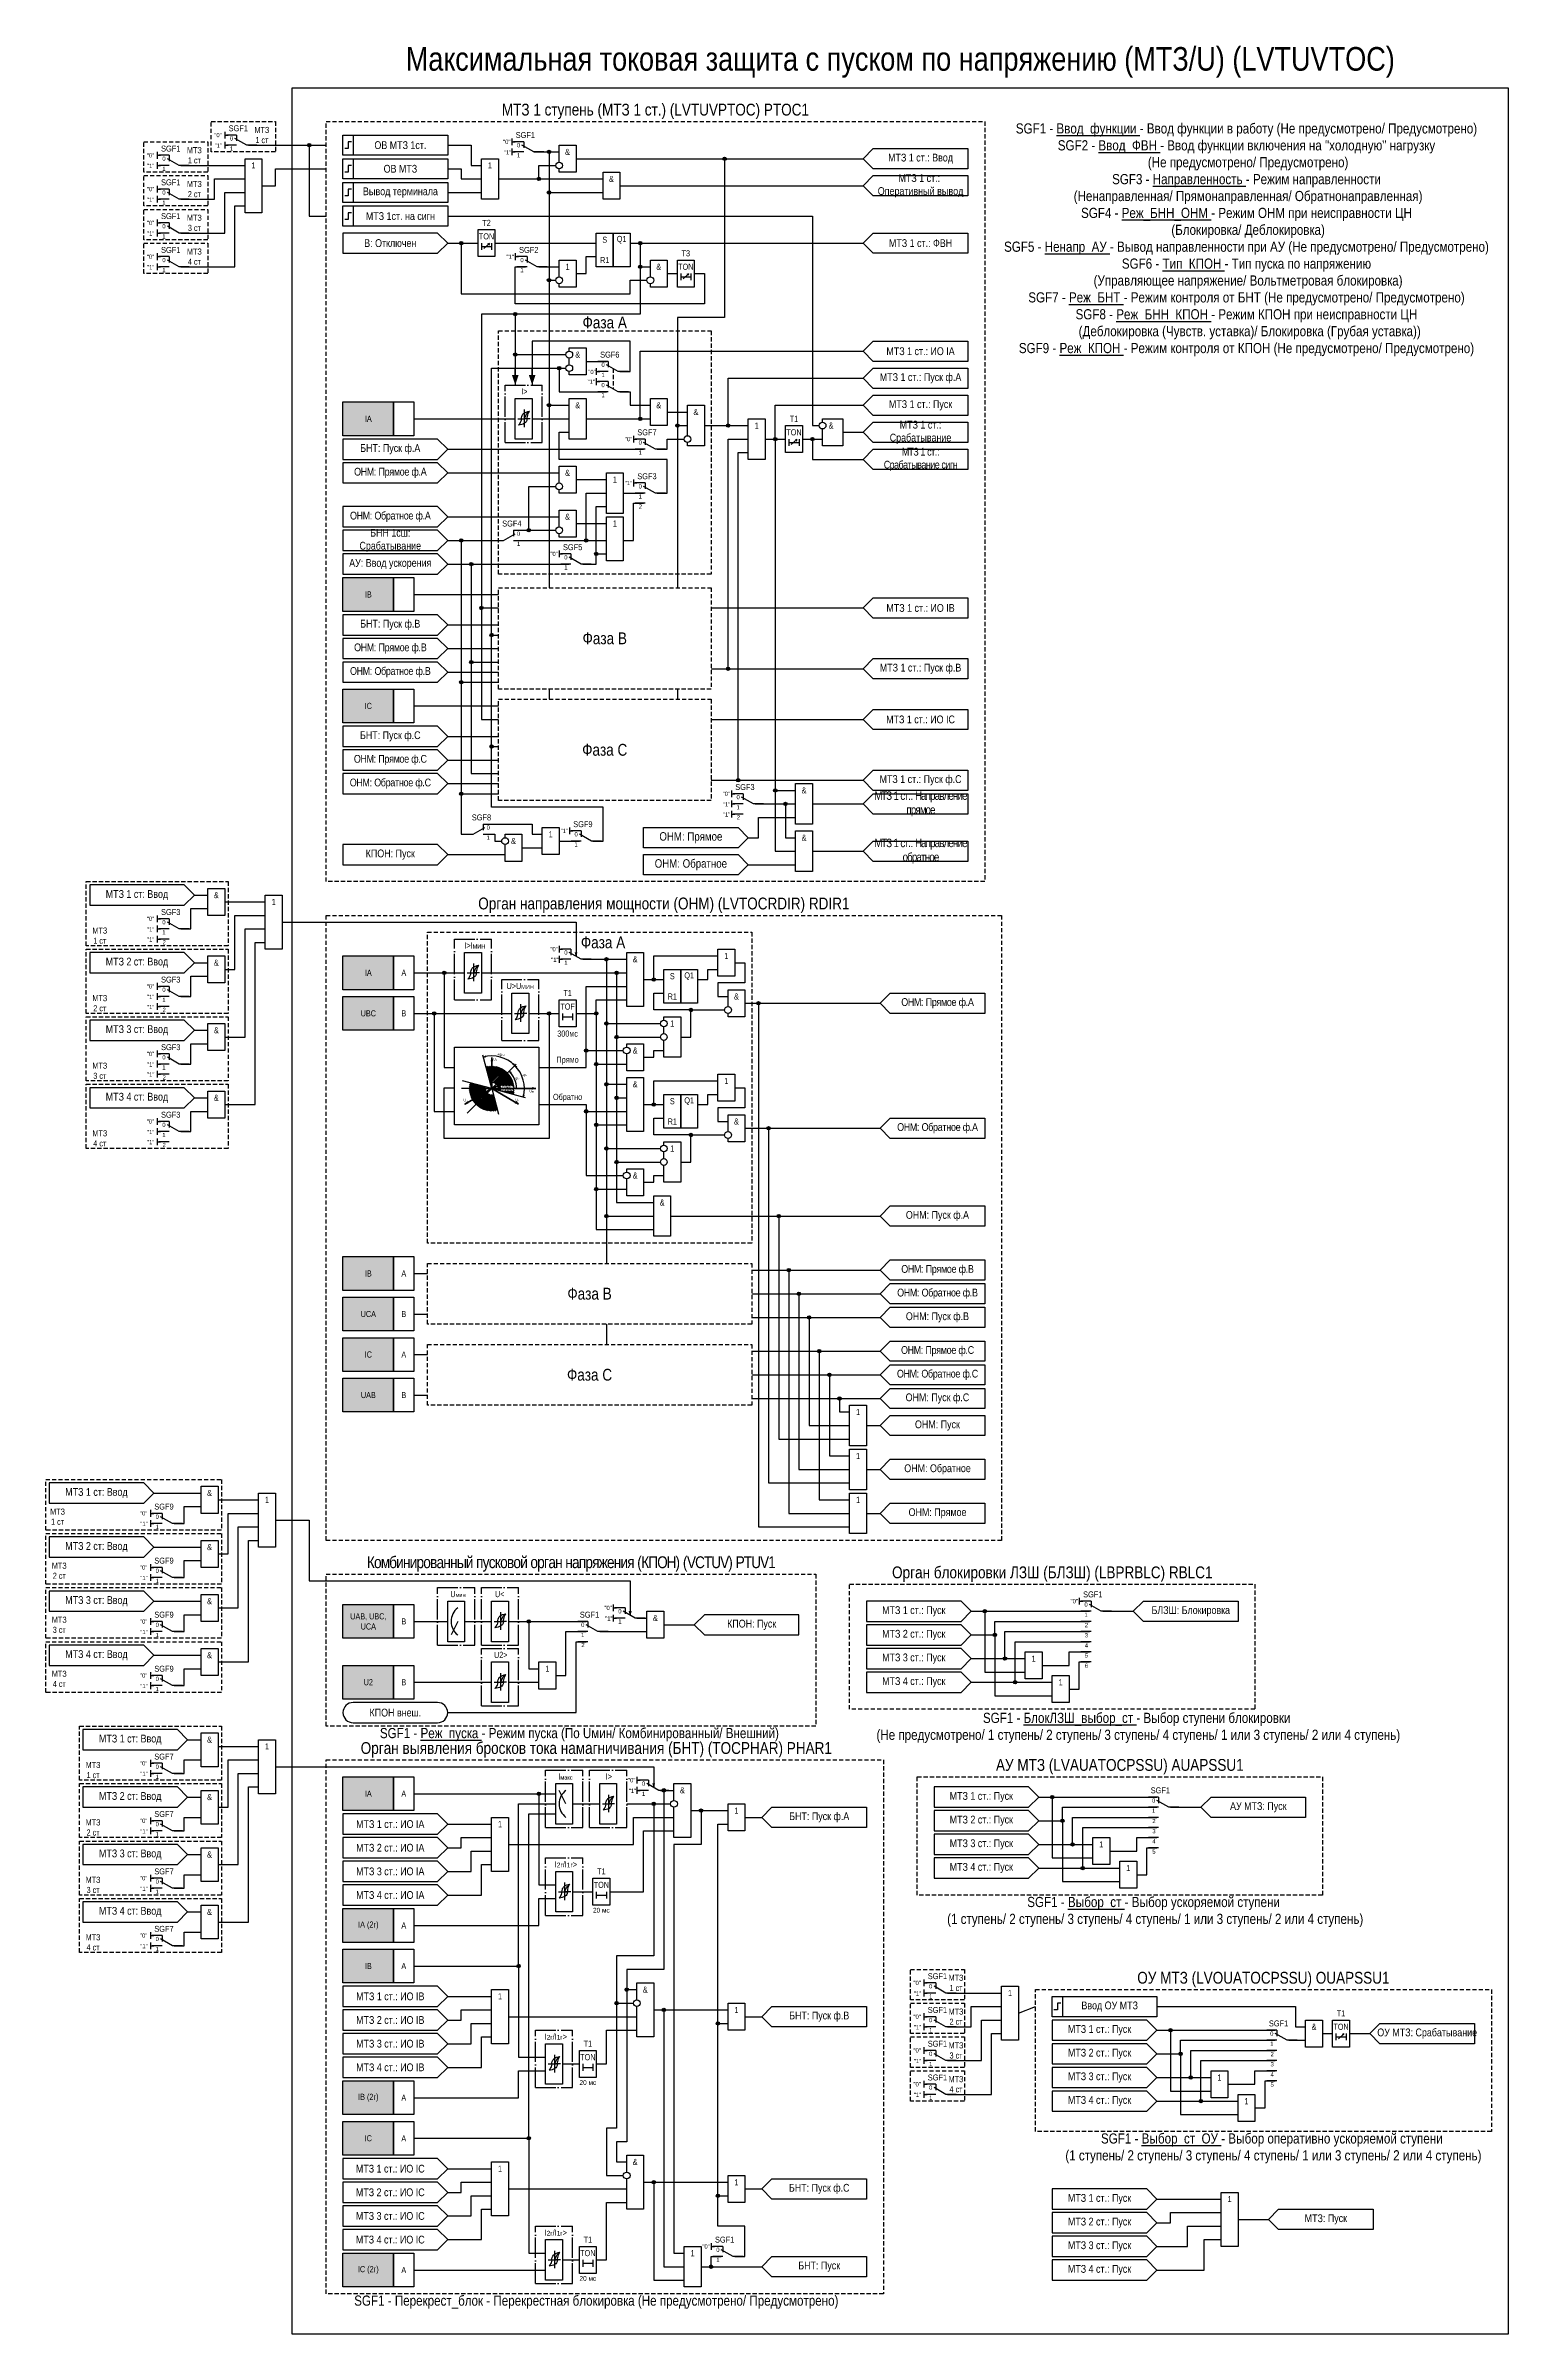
# Model space of a CAD drawing. Header units: millimetres. Extents: x -73 to 767, y -297 to 677.
# Drawn here: x -73 to 360, y 0 to 677 of the extents above; entities that cross this region are included whole.
import ezdxf
from ezdxf.enums import TextEntityAlignment as Align

# ---------------------------------------------------------------- set-up
doc = ezdxf.new("R2010")
doc.units = ezdxf.units.MM
doc.linetypes.add('ACAD_ISO04W100', pattern=[30, 24, -3, 0, -3])
doc.linetypes.add('штриховая2', pattern=[0.375, 0.25, -0.125])
doc.layers.add('TEXT', color=7, linetype='Continuous', lineweight=25)
doc.layers.add('Основная', color=7, linetype='Continuous')
doc.styles.add('1.8_Gost_RD', font='ARIALN.TTF', dxfattribs={"height": 1.8})
doc.styles.add('2.5_Gost_RD', font='ARIALN.TTF', dxfattribs={"height": 2.5})
doc.styles.add('3.5_Gost_RD', font='ARIALN.TTF', dxfattribs={"height": 3.5})
doc.styles.add('5.0_Gost_RD', font='ARIALN.TTF', dxfattribs={"height": 5})
doc.styles.add('Вывод', font='ARIALN.TTF', dxfattribs={"height": 2.5})
doc.styles.add('Компонент', font='ARIALN.TTF', dxfattribs={"height": 3.5})

msp = doc.modelspace()

# ---------------------------------------------------------------- texts
at = {"color": 30, "ltscale": 100, "attachment_point": 5}
for s, insert, char_height, width, style in [('{\\C3;Максимальная токовая защита с пуском по напряжению (МТЗ/U) (LVTUVTOC)}', (180, 672.5), 7, 360, '3.5_Gost_RD'), ('МТЗ 1 ступень (МТЗ 1 ст.) (LVTUVPTOC) {\\C6;PTOC1}', (107.5, 658), 3.5, 195, '3.5_Gost_RD'), ('МТЗ\\P1 ст', (-9, 651), 1.8, 8, '2.5_Gost_RD'), ('SGF1 - {\\LВвод_функции} - Ввод функции в работу (Не предусмотрено/ Предусмотрено)\\PSGF2 - {\\LВвод_ФВН} - Ввод функции включения на "холодную" нагрузку \\P^I(Не предусмотрено/ Предусмотрено)\\PSGF3 - {\\LНаправленность} - Режим направленности \\P^I(Ненаправленная/ Прямонаправленная/ Обратнонаправленная)\\PSGF4 - {\\LРеж_БНН_ОНМ} - Режим ОНМ при неисправности ЦН \\P^I(Блокировка/ Деблокировка)\\PSGF5 - {\\LНенапр_АУ} - Вывод направленности при АУ (Не предусмотрено/ Предусмотрено)\\PSGF6 - {\\LТип_КПОН} - Тип пуска по напряжению \\P^I(Управляющее напряжение/ Вольтметровая блокировка)\\PSGF7 - {\\LРеж_БНТ} - Режим контроля от БНТ (Не предусмотрено/ Предусмотрено)\\PSGF8 - {\\LРеж_БНН_КПОН} - Режим КПОН при неисправности ЦН \\P^I (Деблокировка (Чувств. уставка)/ Блокировка (Грубая уставка))\\PSGF9 - {\\LРеж_КПОН} - Режим контроля от КПОН (Не предусмотрено/ Предусмотрено)', (282.5, 620), 3, 145, '3.5_Gost_RD'), ('МТЗ\\P1 ст', (-29, 645), 1.8, 8, '2.5_Gost_RD'), ('МТЗ\\P2 ст', (-29, 635), 1.8, 8, '2.5_Gost_RD'), ('МТЗ\\P3 ст', (-29, 625), 1.8, 8, '2.5_Gost_RD'), ('МТЗ\\P4 ст', (-29, 615), 1.8, 8, '2.5_Gost_RD'), ('\\pt171.5;Орган направления мощности (ОНМ) (LVTOCRDIR) {\\C6;RDIR1}', (110, 423), 3.5, 200, '3.5_Gost_RD'), ('МТЗ \\P1 ст', (-57, 414), 1.8, 8, '2.5_Gost_RD'), ('МТЗ \\P2 ст', (-57, 394), 1.8, 8, '2.5_Gost_RD'), ('МТЗ \\P3 ст', (-57, 374), 1.8, 8, '2.5_Gost_RD'), ('МТЗ \\P4 ст', (-57, 354), 1.8, 8, '2.5_Gost_RD'), ('МТЗ \\P1 ст', (-69.5, 242), 1.8, 7, '2.5_Gost_RD'), ('{\\T0.9;Комбинированный пусковой орган напряжения (КПОН) (VCTUV) \\C6;PTUV1}', (82.5, 228), 3.5, 145, '3.5_Gost_RD'), ('МТЗ \\P2 ст', (-69, 226), 1.8, 8, '2.5_Gost_RD'), ('Орган блокировки ЛЗШ (БЛЗШ) (LBPRBLC) {\\C6;RBLC1}', (225, 225), 3.5, 120, '3.5_Gost_RD'), ('МТЗ \\P3 ст', (-69, 210), 1.8, 8, '2.5_Gost_RD'), ('МТЗ \\P4 ст', (-69, 194), 1.8, 8, '2.5_Gost_RD'), ('SGF1 - {\\LБлокЛЗШ_выбор_ст} - Выбор ступени блокировки \\P^I(Не предусмотрено/ 1 ступень/ 2 ступень/ 3 ступень/ 4 ступень/ 1 или 3 ступень/ 2 или 4 ступень)', (250, 179.5), 3, 170, '3.5_Gost_RD'), ('SGF1 - {\\LРеж_пуска} - Режим пуска (По Uмин/ Комбинированный/ Внешний)', (85, 177.5), 3, 140, '3.5_Gost_RD'), ('МТЗ \\P1 ст', (-59, 167), 1.8, 8, '2.5_Gost_RD'), ('Орган выявления бросков тока намагничивания (БНТ) (TOCPHAR) {\\C6;PHAR1}', (90, 173), 3.5, 160, '3.5_Gost_RD'), ('\\pt108.5;АУ МТЗ (LVAUATOCPSSU) {\\C6;AUAPSSU1}', (245, 168), 3.5, 120, '3.5_Gost_RD'), ('МТЗ \\P2 ст', (-59, 150), 1.8, 8, '2.5_Gost_RD'), ('МТЗ \\P3 ст', (-59, 133), 1.8, 8, '2.5_Gost_RD'), ('SGF1 - {\\LВыбор_ст} - Выбор ускоряемой ступени \\P^I(1 ступень/ 2 ступень/ 3 ступень/ 4 ступень/ 1 или 3 ступень/ 2 или 4 ступень)', (255, 125), 3, 140, '3.5_Gost_RD'), ('МТЗ \\P4 ст', (-59, 116), 1.8, 8, '2.5_Gost_RD'), ('МТЗ\\P1 ст', (196.5, 104), 1.8, 5, '2.5_Gost_RD'), ('\\pt108.5;ОУ МТЗ (LVОUATOCPSSU) {\\C6;ОUAPSSU1}', (287.5, 105), 3.5, 135, '3.5_Gost_RD'), ('МТЗ\\P2 ст', (196.5, 94), 1.8, 5, '2.5_Gost_RD'), ('МТЗ\\P3 ст', (196.5, 84), 1.8, 5, '2.5_Gost_RD'), ('МТЗ\\P4 ст', (196.5, 74), 1.8, 5, '2.5_Gost_RD'), ('SGF1 - {\\LВыбор_ст_ОУ} - Выбор оперативно ускоряемой ступени \\P^I(1 ступень/ 2 ступень/ 3 ступень/ 4 ступень/ 1 или 3 ступень/ 2 или 4 ступень)', (290, 55), 3, 140, '3.5_Gost_RD'), ('SGF1 - Перекрест_блок - Перекрестная блокировка^I(Не предусмотрено/ Предусмотрено)', (90, 9.5), 3, 160, '3.5_Gost_RD')]:
    msp.add_mtext(s, dxfattribs=dict(at, insert=insert, char_height=char_height, width=width, style=style))
at = {"color": 6, "ltscale": 100, "char_height": 1.25, "attachment_point": 1, "style": '3.5_Gost_RD'}
for s, insert in [('"1"', (-23, 648.5)), ('"1"', (-43, 642.5)), ('"1"', (-43, 632.5)), ('"1"', (-43, 622.5)), ('"1"', (-43, 612.5)), ('"1"', (-43, 416.5)), ('"1"', (-43, 413.5)), ('2', (-38.41, 412.66)), ('"1"', (-43, 396.5)), ('"1"', (-43, 393.5)), ('2', (-38.41, 392.66)), ('"1"', (-43, 376.5)), ('"1"', (-43, 373.5)), ('2', (-38.41, 372.66)), ('"1"', (-43, 356.5)), ('"1"', (-43, 353.5)), ('2', (-38.41, 352.66)), ('"1"', (-45, 240.5)), ('"1"', (-45, 224.5)), ('"1"', (-45, 208.5)), ('"1"', (-45, 192.5)), ('"1"', (-45, 166.5)), ('"1"', (-45, 149.5)), ('"1"', (-45, 132.5)), ('"1"', (-45, 115.5)), ('"1"', (184, 101.5)), ('"1"', (184, 91.5)), ('"1"', (184, 81.5)), ('"1"', (184, 71.5))]:
    msp.add_mtext_dynamic_manual_height_columns(s, width=2, gutter_width=17.5, heights=[0], dxfattribs=dict(at, insert=insert))
at = {"ltscale": 100, "char_height": 1.25, "attachment_point": 1, "style": '3.5_Gost_RD'}
for s, insert in [('"1"', (62.66, 646.5)), ('"0"', (87.64, 581.5)), ('2', (102.59, 541.66)), ('"1"', (127.5, 453.5)), ('"1"', (127.5, 450.5)), ('2', (131.59, 449.66)), ('"1"', (76.64, 407.5)), ('"1"', (92.63, 212.5)), ('2', (234.63, 210.54)), ('2', (85.59, 204.66)), ('4', (234.63, 204.54)), ('3', (234.63, 207.54)), ('5', (234.63, 201.54)), ('6', (234.63, 198.54)), ('"1"', (99.63, 161.5)), ('3', (254.63, 149.54)), ('2', (254.63, 152.54)), ('4', (254.63, 146.54)), ('5', (254.63, 143.54)), ('2', (289.63, 83.54)), ('4', (289.63, 77.54)), ('3', (289.63, 80.54)), ('5', (289.63, 74.54))]:
    msp.add_mtext_dynamic_manual_height_columns(s, width=2, gutter_width=17.5, heights=[0], dxfattribs=dict(at, insert=insert))
at = {"ltscale": 100, "attachment_point": 5}
for s, insert, char_height, width, style in [('&', (81.5, 646), 1.8, 5, '2.5_Gost_RD'), ('МТЗ 1 ст.: Ввод', (186, 644), 2.3, 28, '2.5_Gost_RD'), ('1', (58.5, 642), 1.8, 5, '2.5_Gost_RD'), ('&', (94.5, 638), 1.8, 5, '2.5_Gost_RD'), ('МТЗ 1 ст.:  Оперативный вывод', (186, 636), 2.3, 28, '2.5_Gost_RD'), ('МТЗ 1ст. на сигн', (32, 627), 2.3, 28, '2.5_Gost_RD'), ('T2', (57.5, 625), 1.8, 5, '2.5_Gost_RD'), ('TON', (57.5, 621), 1.8, 5, '2.5_Gost_RD'), ('S', (92.5, 620), 1.8, 5, '2.5_Gost_RD'), ('Q1', (97.5, 620), 1.8, 5, '2.5_Gost_RD'), ('T3', (116.5, 616), 1.8, 5, '2.5_Gost_RD'), ('МТЗ 1 ст.: ФВН', (186, 619), 2.3, 28, '2.5_Gost_RD'), ('1', (81.5, 612), 1.8, 5, '2.5_Gost_RD'), ('R1', (92.5, 614), 1.8, 5, '2.5_Gost_RD'), ('&', (108.5, 612), 1.8, 5, '2.5_Gost_RD'), ('TON', (116.5, 612), 1.8, 5, '2.5_Gost_RD'), ('&', (84.5, 586), 1.8, 5, '2.5_Gost_RD'), ('МТЗ 1 ст.: ИО IА', (186, 587), 2.3, 28, '2.5_Gost_RD'), ('МТЗ 1 ст.: Пуск ф.А', (186, 579), 2.3, 28, '2.5_Gost_RD'), ('&', (84.5, 571), 1.8, 5, '2.5_Gost_RD'), ('&', (108.5, 571), 1.8, 5, '2.5_Gost_RD'), ('&', (119.5, 569), 1.8, 5, '2.5_Gost_RD'), ('МТЗ 1 ст.: Пуск', (186, 571), 2.3, 28, '2.5_Gost_RD'), ('IA', (22.5, 567), 1.8, 15, '1.8_Gost_RD'), ('1', (137.5, 565), 1.8, 5, '2.5_Gost_RD'), ('TON', (148.52, 563), 1.8, 5, '2.5_Gost_RD'), ('T1', (148.52, 567), 1.8, 5, '2.5_Gost_RD'), ('&', (159.5, 565), 1.8, 5, '2.5_Gost_RD'), ('МТЗ 1 ст.: Срабатывание ', (186, 563), 2.3, 28, '2.5_Gost_RD'), ('{\\T0.9;МТЗ 1 ст.: Срабатывание сигн}', (186, 555), 2.3, 28, '2.5_Gost_RD'), ('&', (81.5, 551), 1.8, 5, '2.5_Gost_RD'), ('1', (95.5, 549), 1.8, 5, '2.5_Gost_RD'), ('&', (81.5, 538), 1.8, 5, '2.5_Gost_RD'), ('1', (95.5, 536), 1.8, 5, '2.5_Gost_RD'), ('IВ', (22.5, 515), 1.8, 15, '1.8_Gost_RD'), ('МТЗ 1 ст.: ИО IВ', (186, 511), 2.3, 28, '2.5_Gost_RD'), ('МТЗ 1 ст.: Пуск ф.В', (186, 493), 2.3, 28, '2.5_Gost_RD'), ('IC', (22.5, 482), 1.8, 15, '1.8_Gost_RD'), ('МТЗ 1 ст.: ИО IС', (186, 478), 2.3, 28, '2.5_Gost_RD'), ('МТЗ 1 ст.: Пуск ф.С', (186, 460), 2.3, 28, '2.5_Gost_RD'), ('&', (151.5, 457), 1.8, 5, '2.5_Gost_RD'), ('{\\T0.85;МТЗ 1 ст.: Направление прямое}', (186, 453), 2.5, 28, '2.5_Gost_RD'), ('&', (65.5, 442), 1.8, 5, '2.5_Gost_RD'), ('1', (76.5, 444), 1.8, 5, '2.5_Gost_RD'), ('ОНМ: Прямое', (118, 443), 2.5, 28, '2.5_Gost_RD'), ('&', (151.5, 443), 1.8, 5, '2.5_Gost_RD'), ('{\\T0.85;МТЗ 1 ст.: Направление обратное}', (186, 439), 2.5, 28, '2.5_Gost_RD'), ('КПОН: Пуск', (29, 438), 2.3, 28, '2.5_Gost_RD'), ('ОНМ: Обратное', (118, 435), 2.5, 28, '2.5_Gost_RD'), ('&', (101.5, 407), 1.8, 5, '2.5_Gost_RD'), ('1', (128.5, 408), 1.8, 5, '2.5_Gost_RD'), ('IA', (22.5, 403), 1.8, 15, '1.8_Gost_RD'), ('А', (33, 403), 1.8, 6, '1.8_Gost_RD'), ('S', (112.5, 402), 1.8, 5, '2.5_Gost_RD'), ('Q1', (117.5, 402), 1.8, 5, '2.5_Gost_RD'), ('TOF', (81.5, 393), 1.8, 5, '2.5_Gost_RD'), ('T1', (81.5, 397), 1.8, 5, '2.5_Gost_RD'), ('R1', (112.5, 396), 1.8, 5, '2.5_Gost_RD'), ('&', (131.5, 396), 1.8, 5, '2.5_Gost_RD'), ('{\\T0.95;ОНМ: Прямое ф.А}', (191, 394), 2.3, 28, '2.5_Gost_RD'), ('UBC', (22.5, 391), 1.8, 15, '1.8_Gost_RD'), ('В', (33, 391), 1.8, 6, '1.8_Gost_RD'), ('1', (112.5, 388), 1.8, 5, '2.5_Gost_RD'), ('300мс', (81.5, 385), 1.8, 5, '2.5_Gost_RD'), ('&', (101.5, 380), 1.8, 5, '2.5_Gost_RD'), ('Прямо', (81.5, 377), 1.8, 11, '2.5_Gost_RD'), ('Обратно', (81.5, 366), 1.8, 11, '2.5_Gost_RD'), ('&', (101.5, 370), 1.8, 5, '2.5_Gost_RD'), ('S', (112.5, 365), 1.8, 5, '2.5_Gost_RD'), ('Q1', (117.5, 365), 1.8, 5, '2.5_Gost_RD'), ('1', (128.5, 371), 1.8, 5, '2.5_Gost_RD'), ('R1', (112.5, 359), 1.8, 5, '2.5_Gost_RD'), ('&', (131.5, 359), 1.8, 5, '2.5_Gost_RD'), ('{\\T0.95;ОНМ: Обратное ф.А}', (191, 357), 2.3, 28, '2.5_Gost_RD'), ('1', (112.5, 351), 1.8, 5, '2.5_Gost_RD'), ('&', (101.5, 343), 1.8, 5, '2.5_Gost_RD'), ('ОНМ: Пуск ф.А ', (191, 331), 2.3, 28, '2.5_Gost_RD'), ('IВ', (22.5, 314), 1.8, 15, '1.8_Gost_RD'), ('А', (33, 314), 1.8, 6, '1.8_Gost_RD'), ('{\\T0.95;ОНМ: Прямое ф.В}', (191, 315), 2.3, 28, '2.5_Gost_RD'), ('{\\T0.95;ОНМ: Обратное ф.В}', (191, 308), 2.3, 28, '2.5_Gost_RD'), ('UCA', (22.5, 302), 1.8, 15, '1.8_Gost_RD'), ('В ', (33, 302), 1.8, 6, '1.8_Gost_RD'), ('ОНМ: Пуск ф.В', (191, 301), 2.3, 28, '2.5_Gost_RD'), ('{\\T0.95;ОНМ: Прямое ф.С}', (191, 291), 2.3, 28, '2.5_Gost_RD'), ('IС', (22.5, 290), 1.8, 15, '1.8_Gost_RD'), ('А', (33, 290), 1.8, 6, '1.8_Gost_RD'), ('{\\T0.95;ОНМ: Обратное ф.С}', (191, 284), 2.3, 28, '2.5_Gost_RD'), ('UAB', (22.5, 278), 1.8, 15, '1.8_Gost_RD'), ('В', (33, 278), 1.8, 6, '1.8_Gost_RD'), ('ОНМ: Пуск ф.С', (191, 277), 2.3, 28, '2.5_Gost_RD'), ('1', (167.5, 273), 1.8, 5, '2.5_Gost_RD'), ('ОНМ: Пуск', (191, 269), 2.3, 27.874, '2.5_Gost_RD'), ('1', (167.5, 260), 1.8, 5, '2.5_Gost_RD'), ('ОНМ: Обратное', (191.03, 256), 2.3, 27.937, '2.5_Gost_RD'), ('1', (167.5, 247), 1.8, 5, '2.5_Gost_RD'), ('ОНМ: Прямое', (191.03, 243), 2.3, 27.937, '2.5_Gost_RD'), ('UAB, UBC, ^JUCA ', (22.5, 211), 1.8, 15, '1.8_Gost_RD'), ('В ', (33, 211), 1.8, 6, '1.8_Gost_RD'), ('&', (107.5, 212), 1.8, 5, '2.5_Gost_RD'), ('КПОН: Пуск', (136, 210), 2.3, 28, '2.5_Gost_RD'), ('БЛЗШ: Блокировка', (266, 214), 2.3, 28, '2.5_Gost_RD'), ('1', (75.5, 197), 1.8, 5, '2.5_Gost_RD'), ('1', (219.5, 200), 1.8, 5, '2.5_Gost_RD'), ('U2', (22.5, 193), 1.8, 15, '1.8_Gost_RD'), ('В ', (33, 193), 1.8, 6, '1.8_Gost_RD'), ('1', (227.5, 193), 1.8, 5, '2.5_Gost_RD'), ('КПОН внеш.', (30.5, 184), 2.3, 31, '2.5_Gost_RD'), ('IA ', (22.5, 160), 1.8, 15, '1.8_Gost_RD'), ('А ', (33, 160), 1.8, 6, '1.8_Gost_RD'), ('&', (115.5, 161), 1.8, 5, '2.5_Gost_RD'), ('1', (131.5, 155), 1.8, 5, '2.5_Gost_RD'), ('АУ МТЗ: Пуск', (286, 156), 2.3, 28, '2.5_Gost_RD'), ('1', (61.5, 151), 1.8, 5, '2.5_Gost_RD'), ('БНТ: Пуск ф.А', (156, 153), 2.3, 28, '2.5_Gost_RD'), ('1', (239.5, 145), 1.8, 5, '2.5_Gost_RD'), ('T1', (91.5, 137), 1.8, 5, '2.5_Gost_RD'), ('1', (247.5, 138), 1.8, 5, '2.5_Gost_RD'), ('TON', (91.5, 133), 1.8, 5, '2.5_Gost_RD'), ('IA (2г)', (22.5, 121), 1.8, 15, '1.8_Gost_RD'), ('20 мс', (91.5, 125.5), 1.4, 5, '2.5_Gost_RD'), ('А ', (33, 121), 1.8, 6, '1.8_Gost_RD'), ('IB', (22.5, 109), 1.8, 15, '1.8_Gost_RD'), ('А ', (33, 109), 1.8, 6, '1.8_Gost_RD'), ('&', (104.5, 102), 1.8, 5, '2.5_Gost_RD'), ('1', (61.5, 100), 1.8, 5, '2.5_Gost_RD'), ('1', (131.5, 96), 1.8, 5, '2.5_Gost_RD'), ('БНТ: Пуск ф.В', (156, 94), 2.3, 28, '2.5_Gost_RD'), ('T1', (310.5, 95), 1.8, 5, '2.5_Gost_RD'), ('&', (302.5, 91), 1.8, 5, '2.5_Gost_RD'), ('TON', (310.5, 91), 1.8, 5, '2.5_Gost_RD'), ('ОУ МТЗ: Срабатывание', (336, 89), 2.3, 28, '2.5_Gost_RD'), ('TON', (87.5, 82), 1.8, 5, '2.5_Gost_RD'), ('T1', (87.5, 86), 1.8, 5, '2.5_Gost_RD'), ('20 мс', (87.5, 74.5), 1.4, 5, '2.5_Gost_RD'), ('1', (274.5, 76), 1.8, 5, '2.5_Gost_RD'), ('IB (2г)', (22.5, 70), 1.8, 15, '1.8_Gost_RD'), ('А ', (33, 70), 1.8, 6, '1.8_Gost_RD'), ('1', (282.5, 69), 1.8, 5, '2.5_Gost_RD'), ('IC', (22.5, 58), 1.8, 15, '1.8_Gost_RD'), ('А ', (33, 58), 1.8, 6, '1.8_Gost_RD'), ('1', (61.5, 49), 1.8, 5, '2.5_Gost_RD'), ('&', (101.5, 51), 1.8, 5, '2.5_Gost_RD'), ('1', (131.5, 45), 1.8, 5, '2.5_Gost_RD'), ('БНТ: Пуск ф.С', (156, 43), 2.3, 28, '2.5_Gost_RD'), ('1', (277.5, 40), 1.8, 5, '2.5_Gost_RD'), ('МТЗ: Пуск', (306, 34), 2.3, 28, '2.5_Gost_RD'), ('T1', (87.5, 28), 1.8, 5, '2.5_Gost_RD'), ('TON', (87.5, 24), 1.8, 5, '2.5_Gost_RD'), ('1', (118.5, 24), 1.8, 5, '2.5_Gost_RD'), ('БНТ: Пуск', (156, 20), 2.3, 28, '2.5_Gost_RD'), ('IC (2г)', (22.5, 19), 1.8, 15, '1.8_Gost_RD'), ('А ', (33, 19), 1.8, 6, '1.8_Gost_RD'), ('20 мс', (87.5, 16.5), 1.4, 5, '2.5_Gost_RD')]:
    msp.add_mtext(s, dxfattribs=dict(at, insert=insert, char_height=char_height, width=width, style=style))
at = {"color": 6, "ltscale": 100, "char_height": 1.8, "width": 5, "attachment_point": 5, "style": '2.5_Gost_RD'}
for s, insert in [('1', (-11.5, 642)), ('&', (-22.5, 426)), ('1', (-5.5, 424)), ('&', (-22.5, 406)), ('&', (-22.5, 386)), ('&', (-22.5, 366)), ('&', (-24.5, 249)), ('1', (-7.5, 247)), ('&', (-24.5, 233)), ('&', (-24.5, 217)), ('&', (-24.5, 201)), ('&', (-24.5, 176)), ('1', (-7.5, 174)), ('&', (-24.5, 159)), ('&', (-24.5, 142)), ('&', (-24.5, 125)), ('1', (212.5, 101))]:
    msp.add_mtext(s, dxfattribs=dict(at, insert=insert))
at = {"color": 251, "ltscale": 100, "true_color": 0x58595b, "char_height": 3.5, "attachment_point": 5, "style": '3.5_Gost_RD'}
for s, insert, width in [('Фаза А', (92.5, 595.5), 63), ('Фаза В', (92.5, 502), 63), ('Фаза С', (92.5, 469), 63), ('Фаза В', (88, 308), 96), ('Фаза С', (88, 284), 96)]:
    msp.add_mtext(s, dxfattribs=dict(at, insert=insert, width=width))
at = {"color": 7, "ltscale": 100, "char_height": 1.8, "attachment_point": 1, "style": '1.8_Gost_RD'}
for s, width, insert in [('\\pi4.7676;I>', 11, (63, 576)), ('\\pi2.35368; I>I{\\H0.66667x;МИН}', 11, (48, 412)), ('\\pi1.4162;U>U{\\H0.66667x;МИН}', 12.5944, (62, 400)), ('\\pi2.78586;U{\\H0.66667x;мин}', 11, (44, 220)), ('U<', 4, (60, 220)), ('\\pi3.7178;U2>', 11, (56, 202)), ('\\pi2.78586;I{\\H0.66667x;макс}', 11, (76, 166)), ('\\pi4.7676;I>', 11, (88, 166)), ('\\pi2.71685;I{\\H0.77778x;2г\\H1.28571x;/I\\H0.77778x;1г\\H1.28571x;>}', 11, (75, 140)), ('\\pi2.71685;I{\\H0.77778x;2г\\H1.28571x;/I\\H0.77778x;1г\\H1.28571x;>}', 11, (72, 89)), ('\\pi2.71685;I{\\H0.77778x;2г\\H1.28571x;/I\\H0.77778x;1г\\H1.28571x;>}', 11, (72, 31))]:
    msp.add_mtext_dynamic_manual_height_columns(s, width=width, gutter_width=17.5, heights=[0], dxfattribs=dict(at, insert=insert))
at = {"color": 251, "linetype": 'штриховая2', "ltscale": 5, "true_color": 0x58595b, "insert": (92, 412), "char_height": 3.5, "width": 104, "attachment_point": 5, "style": '3.5_Gost_RD'}
msp.add_mtext('Фаза А', dxfattribs=at)
at = {"char_height": 0.5, "attachment_point": 5, "style": '5.0_Gost_RD'}
for s, insert, width in [('{\\H1.6x;U\\H0.4375x;A}', (60.03, 377.43), 11.2), ('{\\H1.6x;+\\fArial Narrow|b0|i0|c161|p34;φ\\fArial Narrow|b0|i0|c204|p34;\\H0.4375x;сект}', (61.78, 378.75), 11.2), ('{\\H1.6x;-\\fArial Narrow|b0|i0|c161|p34;φ\\fArial Narrow|b0|i0|c204|p34;\\H0.4375x;сект}', (69.06, 372.71), 11.2), ('{\\H1.6x;I\\H0.4375x;мин}', (61.5, 370.07), 11.2), ('Прямое направление', (63.5, 368.74), 4.0572), ('{\\H1.6x;I\\H0.4375x;A}', (63.23, 371.73), 11.2), ('{\\fArial Narrow|b0|i0|c161|p34;\\H1.6x;φ\\fArial Narrow|b0|i0|c204|p34;\\H0.4375x;м.ч.}', (66.83, 371.73), 11.2), ('{\\H1.6x;U\\H0.4375x;BC}', (70.89, 368.04), 11.2), ('{\\H1.6x;U\\H0.4375x;C}', (51.23, 365.33), 11.2), ('Обратное направление', (57.66, 364.88), 4.0572), ('{\\H1.6x;U\\H0.4375x;B}', (66.63, 365.33), 11.2)]:
    msp.add_mtext(s, dxfattribs=dict(at, insert=insert, width=width))
at = {"color": 7, "ltscale": 100, "insert": (109.5, 335), "char_height": 1.8, "width": 5, "attachment_point": 5, "style": '2.5_Gost_RD'}
msp.add_mtext('&', dxfattribs=at)
at = {"layer": 'TEXT', "ltscale": 100, "char_height": 2.3, "attachment_point": 5, "style": '2.5_Gost_RD'}
for s, insert, width in [('ОВ МТЗ 1ст.', (32, 648), 28), ('ОВ МТЗ', (32, 641), 28), ('Вывод терминала', (32, 634), 28), ('В: Отключен', (29, 619), 28), ('БНТ: Пуск ф.А', (29, 558), 28), ('{\\T0.95;ОНМ: Прямое ф.А}', (29, 551), 28), ('{\\T0.95;ОНМ: Обратное ф.А}', (29, 538), 28), ('БНН 1сш: Срабатывание', (29, 531), 28), ('АУ: Ввод ускорения', (29, 524), 28), ('БНТ: Пуск ф.В', (29, 506), 28), ('{\\T0.95;ОНМ: Прямое ф.В}', (29, 499), 28.2626), ('{\\T0.95;ОНМ: Обратное ф.В}', (29, 492), 28), ('БНТ: Пуск ф.С', (29, 473), 28), ('{\\T0.95;ОНМ: Прямое ф.С}', (29, 466), 28), ('{\\T0.95;ОНМ: Обратное ф.С}', (29, 459), 28), ('МТЗ 1 ст: Ввод', (-46, 426), 28), ('МТЗ 2 ст: Ввод', (-46, 406), 28), ('МТЗ 3 ст: Ввод', (-46, 386), 28), ('МТЗ 4 ст: Ввод', (-46, 366), 28), ('МТЗ 1 ст: Ввод', (-58, 249), 28), ('МТЗ 2 ст: Ввод', (-58, 233), 28), ('МТЗ 3 ст: Ввод', (-58, 217), 28), ('МТЗ 1 ст.: Пуск', (184, 214), 28), ('МТЗ 2 ст.: Пуск', (184, 207), 28), ('МТЗ 4 ст: Ввод', (-58, 201), 28), ('МТЗ 3 ст.: Пуск', (184, 200), 28), ('МТЗ 4 ст.: Пуск', (184, 193), 28), ('МТЗ 1 ст: Ввод', (-48, 176), 28), ('МТЗ 2 ст: Ввод', (-48, 159), 28), ('МТЗ 1 ст.: Пуск', (204, 159), 28), ('МТЗ 1 ст.: ИО IА', (29, 151), 28), ('МТЗ 2 ст.: Пуск', (204, 152), 28), ('МТЗ 3 ст: Ввод', (-48, 142), 28), ('МТЗ 2 ст.: ИО IА', (29, 144), 28), ('МТЗ 3 ст.: Пуск', (204, 145), 28), ('МТЗ 3 ст.: ИО IА', (29, 137), 28), ('МТЗ 4 ст.: Пуск', (204, 138), 28), ('МТЗ 4 ст.: ИО IА', (29, 130), 28), ('МТЗ 4 ст: Ввод', (-48, 125), 28), ('МТЗ 1 ст.: ИО IB', (29, 100), 28), ('Ввод ОУ МТЗ', (242, 97), 28), ('МТЗ 2 ст.: ИО IB', (29, 93), 28), ('МТЗ 1 ст.: Пуск', (239, 90), 28), ('МТЗ 3 ст.: ИО IB', (29, 86), 28), ('МТЗ 2 ст.: Пуск', (239, 83), 28), ('МТЗ 4 ст.: ИО IB', (29, 79), 28), ('МТЗ 3 ст.: Пуск', (239, 76), 28), ('МТЗ 4 ст.: Пуск', (239, 69), 28), ('МТЗ 1 ст.: ИО IC', (29, 49), 28), ('МТЗ 2 ст.: ИО IC', (29, 42), 28), ('МТЗ 1 ст.: Пуск', (239, 40), 28), ('МТЗ 3 ст.: ИО IC', (29, 35), 28), ('МТЗ 2 ст.: Пуск', (239, 33), 28), ('МТЗ 4 ст.: ИО IC', (29, 28), 28), ('МТЗ 3 ст.: Пуск', (239, 26), 28), ('МТЗ 4 ст.: Пуск', (239, 19), 28)]:
    msp.add_mtext(s, dxfattribs=dict(at, insert=insert, width=width))

# ---------------------------------------------------------------- blocks, each defined once
blk = doc.blocks.new('*U1025')
at = {"layer": 'Основная', "linetype": 'ACAD_ISO04W100', "ltscale": 0.25}
for p, q in [((0, 0), (11, 0)), ((0, -17), (0, 0)), ((11, -17), (11, 0)), ((0, -17), (11, -17))]:
    blk.add_line(p, q, dxfattribs=at)
at = {"layer": 'Основная', "style": 'Компонент'}
blk.add_attdef('ОУ', text='', height=3.5, dxfattribs=at).set_placement((11, 0), align=Align.MIDDLE_CENTER)
blk = doc.blocks.new('*U892')
at = {"layer": 'Основная', "linetype": 'ACAD_ISO04W100', "ltscale": 0.25}
for p, q in [((0, 0), (11, 0)), ((0, -17), (0, 0)), ((11, -17), (11, 0)), ((0, -17), (11, -17))]:
    blk.add_line(p, q, dxfattribs=at)
at = {"layer": 'Основная', "style": 'Компонент'}
blk.add_attdef('ОУ', text='', height=3.5, dxfattribs=at).set_placement((11, 0), align=Align.MIDDLE_CENTER)
blk = doc.blocks.new('*U958')
at = {"layer": 'Основная', "color": 0}
blk.add_line((0, 0), (7, 4), dxfattribs=at)
at = {"layer": 'Основная', "ltscale": 0.35}
blk.add_line((6, 6), (6, 2.5), dxfattribs=at)
blk = doc.blocks.new('*U985')
at = {"layer": 'Основная', "color": 0}
for p, q in [((-3, 6), (-9, 6)), ((-3, 0), (-9, 0)), ((9, 0), (3, 0))]:
    blk.add_line(p, q, dxfattribs=at)
at = {"layer": 'Основная', "ltscale": 0.25, "xscale": -1}
blk.add_blockref('*U958', (3, 0), dxfattribs=at)
at = {"layer": 'Основная'}
for tag, height, style, p in [('В1', 2.5, 'Вывод', (-14, 6)), ('В2', 2.5, 'Вывод', (-6, 4)), ('ОУ', 3.5, 'Компонент', (-2, 10)), ('В3', 2.5, 'Вывод', (-6, -2))]:
    blk.add_attdef(tag, text='', height=height, dxfattribs=dict(at, style=style)).set_placement(p, align=Align.MIDDLE_CENTER)
blk = doc.blocks.new('Точка')
at = {"ltscale": 100}
h = blk.add_hatch(color=256, dxfattribs=at)
h.dxf.hatch_style = 1
edge = h.paths.add_edge_path()
edge.add_arc((0, 0), 0.5, 0, 360)
blk.add_circle((0, 0), 0.5, dxfattribs=at)
blk = doc.blocks.new('*U1032')
at = {"layer": 'Основная', "color": 0}
for p, q in [((-3, 6), (-9, 6)), ((-3, 0), (-9, 0)), ((9, 0), (3, 0))]:
    blk.add_line(p, q, dxfattribs=at)
at = {"layer": 'Основная', "ltscale": 0.25, "xscale": -1}
blk.add_blockref('*U958', (3, 0), dxfattribs=at)
at = {"layer": 'Основная'}
for tag, height, style, p in [('В1', 2.5, 'Вывод', (-13, 6)), ('В2', 2.5, 'Вывод', (-6, 4)), ('ОУ', 3.5, 'Компонент', (-2, 10)), ('В3', 2.5, 'Вывод', (-6, -2))]:
    blk.add_attdef(tag, text='', height=height, dxfattribs=dict(at, style=style)).set_placement(p, align=Align.MIDDLE_CENTER)
blk = doc.blocks.new('*U1016')
at = {"layer": 'Основная', "color": 0}
for p, q in [((-3, 6), (-9, 6)), ((-3, 0), (-9, 0)), ((9, 0), (3, 0))]:
    blk.add_line(p, q, dxfattribs=at)
at = {"layer": 'Основная', "ltscale": 0.25, "xscale": -1}
blk.add_blockref('*U958', (3, 0), dxfattribs=at)
at = {"layer": 'Основная'}
for tag, height, style, p in [('В1', 2.5, 'Вывод', (-13, 6)), ('В2', 2.5, 'Вывод', (-6, 4)), ('ОУ', 3.5, 'Компонент', (-2, 10)), ('В3', 2.5, 'Вывод', (-6, -2))]:
    blk.add_attdef(tag, text='', height=height, dxfattribs=dict(at, style=style)).set_placement(p, align=Align.MIDDLE_CENTER)
blk = doc.blocks.new('*U898')
at = {"layer": 'Основная', "linetype": 'ACAD_ISO04W100', "ltscale": 0.25}
for p, q in [((0, 0), (11, 0)), ((0, -18), (0, 0)), ((11, -18), (11, 0)), ((0, -18), (11, -18))]:
    blk.add_line(p, q, dxfattribs=at)
at = {"layer": 'Основная', "style": 'Компонент'}
blk.add_attdef('ОУ', text='', height=3.5, dxfattribs=at).set_placement((11, 0), align=Align.MIDDLE_CENTER)
blk = doc.blocks.new('*U978')
at = {"ltscale": 0.25}
blk.add_line((-1, 0), (-5, 0), dxfattribs=at)
blk.add_lwpolyline([(-3, 0, 2, 0, 0), (0, 0, 0, 0, 0)], format="xyseb", dxfattribs=at)
at = {"layer": 'Основная', "style": 'Вывод'}
blk.add_attdef('ОТ', text='', height=2.5, dxfattribs=at).set_placement((-4, 0), align=Align.MIDDLE_CENTER)
blk = doc.blocks.new('*U1017')
at = {"layer": 'Основная', "color": 0}
for p, q in [((-9, 0), (-3, 0)), ((3, 6), (9, 6)), ((3, 0), (9, 0))]:
    blk.add_line(p, q, dxfattribs=at)
at = {"layer": 'Основная', "ltscale": 0.25}
blk.add_blockref('*U958', (-3, 0), dxfattribs=at)
at = {"layer": 'Основная'}
for tag, height, style, p in [('ОУ', 3.5, 'Компонент', (2, 10)), ('В2', 2.5, 'Вывод', (6, 4)), ('В1', 2.5, 'Вывод', (13, 6)), ('В3', 2.5, 'Вывод', (6, -2))]:
    blk.add_attdef(tag, text='', height=height, dxfattribs=dict(at, style=style)).set_placement(p, align=Align.MIDDLE_CENTER)
blk = doc.blocks.new('*U1033')
at = {"layer": 'Основная', "color": 0}
for p, q in [((-3, 6), (-9, 6)), ((-3, 0), (-9, 0)), ((9, 0), (3, 0))]:
    blk.add_line(p, q, dxfattribs=at)
at = {"layer": 'Основная', "ltscale": 0.25, "xscale": -1}
blk.add_blockref('*U958', (3, 0), dxfattribs=at)
at = {"layer": 'Основная'}
for tag, height, style, p in [('В1', 2.5, 'Вывод', (-13, 6)), ('В2', 2.5, 'Вывод', (-6, 4)), ('ОУ', 3.5, 'Компонент', (-2, 10)), ('В3', 2.5, 'Вывод', (-6, -2))]:
    blk.add_attdef(tag, text='', height=height, dxfattribs=dict(at, style=style)).set_placement(p, align=Align.MIDDLE_CENTER)
blk = doc.blocks.new('*U1027')
at = {"layer": 'Основная', "color": 0}
for p, q in [((-9, 0), (-3, 0)), ((3, 6), (9, 6)), ((3, 0), (9, 0))]:
    blk.add_line(p, q, dxfattribs=at)
at = {"layer": 'Основная', "ltscale": 0.25}
blk.add_blockref('*U958', (-3, 0), dxfattribs=at)
at = {"layer": 'Основная'}
for tag, height, style, p in [('ОУ', 3.5, 'Компонент', (2, 10)), ('В2', 2.5, 'Вывод', (6, 4)), ('В1', 2.5, 'Вывод', (14, 6)), ('В3', 2.5, 'Вывод', (6, -2))]:
    blk.add_attdef(tag, text='', height=height, dxfattribs=dict(at, style=style)).set_placement(p, align=Align.MIDDLE_CENTER)

# ---------------------------------------------------------------- hatches: boundary and pattern name
at = {"ltscale": 100, "true_color": 0xf7941d}
h = msp.add_hatch(color=30, dxfattribs=at)
h.dxf.hatch_style = 1
h.paths.add_polyline_path([(15, 572), (30, 572), (30, 562), (15, 562)])
h = msp.add_hatch(color=30, dxfattribs=at)
h.dxf.hatch_style = 1
h.paths.add_polyline_path([(15, 520), (30, 520), (30, 510), (15, 510)])
h = msp.add_hatch(color=30, dxfattribs=at)
h.dxf.hatch_style = 1
h.paths.add_polyline_path([(15, 487), (30, 487), (30, 477), (15, 477)])
h = msp.add_hatch(color=30, dxfattribs=at)
h.dxf.hatch_style = 1
h.paths.add_polyline_path([(15, 408), (30, 408), (30, 398), (15, 398)])
h = msp.add_hatch(color=30, dxfattribs=at)
h.dxf.hatch_style = 1
h.paths.add_polyline_path([(15, 396), (30, 396), (30, 386), (15, 386)])
at = {"ltscale": 100}
h = msp.add_hatch(dxfattribs=at)
h.set_pattern_fill('ANSI31', color=256, scale=0.1)
h.set_pattern_definition([(45, (-192.7705, 447.0334), (-0.2245064, 0.2245064), [])])
h.paths.add_polyline_path([(57.3, 375.19), (58.57, 370.44, -0.493145), (60.79, 368.73, -0.065543), (60.73, 368.28), (65.49, 367, 0.065543), (65.71, 368.73, 0.493145)])
h.paths.add_polyline_path([(60.98, 370.54), (62, 370.54), (62, 369.6), (60.98, 369.6)], flags=0)
h.paths.add_polyline_path([(62.89, 372.2), (63.51, 372.2), (63.51, 371.19), (62.89, 371.19)], flags=0)
h.paths.add_polyline_path([(61.7, 369.53), (65.4, 369.53), (65.4, 368.07), (61.7, 368.07)], flags=16)
h.paths.add_polyline_path([(57.26, 368.73, -0.065543), (57.33, 369.19), (52.57, 370.46, 0.065543), (52.35, 368.73, 0.493145), (60.76, 362.28), (59.49, 367.03, -0.493145)])
h.paths.add_polyline_path([(55.83, 365.74), (59.5, 365.74), (59.5, 364.1), (55.83, 364.1)], flags=0)
h.paths.add_polyline_path([(60.86, 369.31), (62.09, 369.31), (62.09, 370.82), (60.86, 370.82)], flags=24)
h.paths.add_polyline_path([(61.62, 367.87), (65.36, 367.87), (65.36, 369.74), (61.62, 369.74)], flags=25)
h.paths.add_polyline_path([(62.8, 370.97), (63.57, 370.97), (63.57, 372.49), (62.8, 372.49)], flags=24)
h.paths.add_polyline_path([(55.78, 364.01), (59.53, 364.01), (59.53, 365.88), (55.78, 365.88)], flags=24)
h = msp.add_hatch(color=256, dxfattribs=at)
h.dxf.hatch_style = 1
h.paths.add_polyline_path([(56.53, 378.08), (57.23, 378.12, -0.305173), (57.12, 378.22)])
h.paths.add_polyline_path([(56.53, 378.08), (57.12, 378.22, -0.305173), (57.17, 378.36)])
h = msp.add_hatch(color=256, dxfattribs=at)
h.dxf.hatch_style = 1
h.paths.add_polyline_path([(59.03, 377.93), (58.85, 376.9, -0.305173), (59.03, 377.02)])
h.paths.add_polyline_path([(59.03, 377.93), (59.03, 377.02, -0.305173), (59.21, 376.9)])
h = msp.add_hatch(color=256, dxfattribs=at)
h.dxf.hatch_style = 1
h.paths.add_polyline_path([(64.22, 373.92), (64.6, 373.33, -0.305173), (64.63, 373.47)])
h.paths.add_polyline_path([(64.22, 373.92), (64.63, 373.47, -0.305173), (64.78, 373.49)])
h = msp.add_hatch(color=256, dxfattribs=at)
h.dxf.hatch_style = 1
h.paths.add_polyline_path([(65.87, 375.57), (65.45, 376.14, -0.305173), (65.43, 375.99)])
h.paths.add_polyline_path([(65.87, 375.57), (65.43, 375.99, -0.305173), (65.28, 375.96)])
h = msp.add_hatch(color=256, dxfattribs=at)
h.dxf.hatch_style = 1
h.paths.add_polyline_path([(65.87, 375.57), (66.25, 374.99, -0.305173), (66.29, 375.13)])
h.paths.add_polyline_path([(65.87, 375.57), (66.29, 375.13, -0.305173), (66.43, 375.15)])
h = msp.add_hatch(color=256, dxfattribs=at)
h.dxf.hatch_style = 1
h.paths.add_polyline_path([(60.62, 369.5), (60.05, 369.09, 0.305173), (60.07, 369.24)])
h.paths.add_polyline_path([(60.62, 369.5), (60.07, 369.24, 0.305173), (59.94, 369.31)])
h = msp.add_hatch(color=256, dxfattribs=at)
h.dxf.hatch_style = 1
h.paths.add_polyline_path([(62.64, 372.34), (61.77, 371.74, -0.305173), (61.99, 371.69)])
h.paths.add_polyline_path([(62.64, 372.34), (61.99, 371.69, -0.305173), (62.03, 371.48)])
h = msp.add_hatch(color=256, dxfattribs=at)
h.dxf.hatch_style = 1
h.paths.add_polyline_path([(68.37, 366.23), (68.65, 366.87, -0.305173), (68.51, 366.82)])
h.paths.add_polyline_path([(68.37, 366.23), (68.51, 366.82, -0.305173), (68.41, 366.93)])
h = msp.add_hatch(color=256, dxfattribs=at)
h.dxf.hatch_style = 1
h.paths.add_polyline_path([(72.09, 368.73), (71.05, 368.92, -0.305173), (71.17, 368.73)])
h.paths.add_polyline_path([(72.09, 368.73), (71.17, 368.73, -0.305173), (71.05, 368.55)])
h = msp.add_hatch(color=256, dxfattribs=at)
h.dxf.hatch_style = 1
h.paths.add_polyline_path([(51.06, 364.13), (51.87, 364.81, 0.305173), (51.85, 364.59)])
h.paths.add_polyline_path([(51.06, 364.13), (51.85, 364.59, 0.305173), (52.05, 364.49)])
h = msp.add_hatch(color=256, dxfattribs=at)
h.dxf.hatch_style = 1
h.paths.add_polyline_path([(67, 364.13), (66.19, 364.81, -0.305173), (66.21, 364.59)])
h.paths.add_polyline_path([(67, 364.13), (66.21, 364.59, -0.305173), (66.01, 364.49)])
at = {"ltscale": 100, "true_color": 0xf7941d}
h = msp.add_hatch(color=30, dxfattribs=at)
h.dxf.hatch_style = 1
h.paths.add_polyline_path([(15, 319), (30, 319), (30, 309), (15, 309)])
h = msp.add_hatch(color=30, dxfattribs=at)
h.dxf.hatch_style = 1
h.paths.add_polyline_path([(15, 307), (30, 307), (30, 297), (15, 297)])
h = msp.add_hatch(color=30, dxfattribs=at)
h.dxf.hatch_style = 1
h.paths.add_polyline_path([(15, 295), (30, 295), (30, 285), (15, 285)])
h = msp.add_hatch(color=30, dxfattribs=at)
h.dxf.hatch_style = 1
h.paths.add_polyline_path([(15, 283), (30, 283), (30, 273), (15, 273)])
h = msp.add_hatch(color=30, dxfattribs=at)
h.dxf.hatch_style = 1
h.paths.add_polyline_path([(15, 216), (30, 216), (30, 206), (15, 206)])
h = msp.add_hatch(color=30, dxfattribs=at)
h.dxf.hatch_style = 1
h.paths.add_polyline_path([(15, 198), (30, 198), (30, 188), (15, 188)])
h = msp.add_hatch(color=30, dxfattribs=at)
h.dxf.hatch_style = 1
h.paths.add_polyline_path([(15, 165), (30, 165), (30, 155), (15, 155)])
h = msp.add_hatch(color=30, dxfattribs=at)
h.dxf.hatch_style = 1
h.paths.add_polyline_path([(15, 126), (30, 126), (30, 116), (15, 116)])
h = msp.add_hatch(color=30, dxfattribs=at)
h.dxf.hatch_style = 1
h.paths.add_polyline_path([(15, 114), (30, 114), (30, 104), (15, 104)])
h = msp.add_hatch(color=30, dxfattribs=at)
h.dxf.hatch_style = 1
h.paths.add_polyline_path([(15, 75), (30, 75), (30, 65), (15, 65)])
h = msp.add_hatch(color=30, dxfattribs=at)
h.dxf.hatch_style = 1
h.paths.add_polyline_path([(15, 63), (30, 63), (30, 53), (15, 53)])
h = msp.add_hatch(color=30, dxfattribs=at)
h.dxf.hatch_style = 1
h.paths.add_polyline_path([(15, 24), (30, 24), (30, 14), (15, 14)])

# ---------------------------------------------------------------- linework, layer by layer
at = {"color": 6, "ltscale": 100}
for p, q in [((-20, 652), (-20, 650)), ((-20, 651), (-19, 651)), ((-40, 646), (-40, 644)), ((-40, 645), (-39, 645)), ((-20, 649), (-20, 647)), ((-20, 648), (-19, 648)), ((-40, 643), (-40, 641)), ((-40, 642), (-39, 642)), ((-40, 636), (-40, 634)), ((-40, 635), (-39, 635)), ((-40, 633), (-40, 631)), ((-40, 632), (-39, 632)), ((-40, 626), (-40, 624)), ((-40, 625), (-39, 625)), ((-40, 623), (-40, 621)), ((-40, 622), (-39, 622)), ((-40, 616), (-40, 614)), ((-40, 615), (-39, 615)), ((-40, 613), (-40, 611)), ((-40, 612), (-39, 612)), ((-40, 420), (-40, 418)), ((-40, 419), (-39, 419)), ((-40, 417), (-40, 415)), ((-40, 416), (-39, 416)), ((-40, 414), (-40, 412)), ((-40, 413), (-39, 413)), ((-36.5, 413), (-39.5, 413)), ((-40, 400), (-40, 398)), ((-40, 399), (-39, 399)), ((-40, 397), (-40, 395)), ((-40, 396), (-39, 396)), ((-40, 394), (-40, 392)), ((-40, 393), (-39, 393)), ((-36.5, 393), (-39.5, 393)), ((-40, 380), (-40, 378)), ((-40, 379), (-39, 379)), ((-40, 377), (-40, 375)), ((-40, 376), (-39, 376)), ((-40, 374), (-40, 372)), ((-40, 373), (-39, 373)), ((-36.5, 373), (-39.5, 373)), ((-40, 360), (-40, 358)), ((-40, 359), (-39, 359)), ((-40, 357), (-40, 355)), ((-40, 356), (-39, 356)), ((-40, 354), (-40, 352)), ((-40, 353), (-39, 353)), ((-36.5, 353), (-39.5, 353)), ((-42, 244), (-42, 242)), ((-42, 243), (-41, 243)), ((-42, 241), (-42, 239)), ((-42, 240), (-41, 240)), ((-42, 228), (-42, 226)), ((-42, 227), (-41, 227)), ((-42, 225), (-42, 223)), ((-42, 224), (-41, 224)), ((-42, 212), (-42, 210)), ((-42, 211), (-41, 211)), ((-42, 209), (-42, 207)), ((-42, 208), (-41, 208)), ((-42, 196), (-42, 194)), ((-42, 195), (-41, 195)), ((-42, 193), (-42, 191)), ((-42, 192), (-41, 192)), ((-42, 170), (-42, 168)), ((-42, 169), (-41, 169)), ((-42, 167), (-42, 165)), ((-42, 166), (-41, 166)), ((-42, 153), (-42, 151)), ((-42, 152), (-41, 152)), ((-42, 150), (-42, 148)), ((-42, 149), (-41, 149)), ((-42, 136), (-42, 134)), ((-42, 135), (-41, 135)), ((-42, 133), (-42, 131)), ((-42, 132), (-41, 132)), ((-42, 119), (-42, 117)), ((-42, 118), (-41, 118)), ((-42, 116), (-42, 114)), ((-42, 115), (-41, 115)), ((187, 105), (187, 103)), ((187, 104), (188, 104)), ((187, 102), (187, 100)), ((187, 101), (188, 101)), ((187, 95), (187, 93)), ((187, 94), (188, 94)), ((187, 92), (187, 90)), ((187, 91), (188, 91)), ((187, 85), (187, 83)), ((187, 84), (188, 84)), ((187, 82), (187, 80)), ((187, 81), (188, 81)), ((187, 75), (187, 73)), ((187, 74), (188, 74)), ((187, 72), (187, 70)), ((187, 71), (188, 71))]:
    msp.add_line(p, q, dxfattribs=at)
at = {"ltscale": 100}
for p, q in [((65, 650), (65, 648)), ((65, 649), (66, 649)), ((65, 647), (65, 645)), ((65, 646), (66, 646)), ((66, 616), (66, 614)), ((66, 615), (67, 615)), ((90, 582), (90, 580)), ((90, 581), (91, 581)), ((90, 579), (90, 577)), ((90, 578), (91, 578)), ((101, 562), (101, 560)), ((101, 561), (102, 561)), ((101, 549), (101, 547)), ((101, 548), (102, 548)), ((104.5, 542), (101.5, 542)), ((79, 528), (79, 526)), ((79, 527), (80, 527)), ((130, 457), (130, 455)), ((130, 456), (131, 456)), ((130, 454), (130, 452)), ((130, 453), (131, 453)), ((130, 451), (130, 449)), ((130, 450), (131, 450)), ((133.5, 450), (130.5, 450)), ((82.03, 446.01), (82.03, 444.01)), ((82.03, 445.01), (83.03, 445.01)), ((79, 411), (79, 409)), ((79, 410), (80, 410)), ((79, 408), (79, 406)), ((79, 407), (80, 407)), ((59.03, 368.73), (56.37, 378.66)), ((56.53, 378.08), (57.17, 378.36)), ((56.53, 378.08), (57.23, 378.12)), ((59.03, 377.93), (58.85, 376.9)), ((59.03, 377.93), (59.21, 376.9)), ((59.03, 368.73), (66.29, 376)), ((64.22, 373.92), (64.78, 373.49)), ((64.22, 373.92), (64.6, 373.33)), ((65.87, 375.57), (65.28, 375.96)), ((65.87, 375.57), (65.45, 376.14)), ((65.87, 375.57), (66.43, 375.15)), ((65.87, 375.57), (66.25, 374.99)), ((59.03, 368.73), (50.13, 368.73)), ((59.03, 368.73), (50.34, 371.06)), ((59.03, 368.73), (51.77, 361.47)), ((59.03, 368.73), (60.62, 369.5)), ((59.03, 368.73), (68.95, 366.07)), ((59.03, 368.73), (61.05, 361.18)), ((60.62, 369.5), (59.94, 369.31)), ((60.62, 369.5), (60.05, 369.09)), ((62.64, 372.34), (61.77, 371.74)), ((62.64, 372.34), (62.03, 371.48)), ((68.37, 366.23), (68.41, 366.93)), ((68.37, 366.23), (68.65, 366.87)), ((72.09, 368.73), (71.05, 368.92)), ((72.09, 368.73), (71.05, 368.55)), ((51.06, 364.13), (51.87, 364.81)), ((51.06, 364.13), (52.05, 364.49)), ((67, 364.13), (66.01, 364.49)), ((67, 364.13), (66.19, 364.81)), ((136, 315), (174, 315)), ((136, 308), (174, 308)), ((136, 301), (174, 301)), ((136, 291), (174, 291)), ((136, 284), (174, 284)), ((136, 277), (174, 277)), ((233, 218), (233, 216)), ((233, 217), (234, 217)), ((95, 216), (95, 214)), ((95, 215), (96, 215)), ((95, 213), (95, 211)), ((95, 212), (96, 212)), ((236.5, 211), (233.5, 211)), ((87.5, 205), (84.5, 205)), ((236.5, 208), (233.5, 208)), ((236.5, 205), (233.5, 205)), ((236.5, 202), (233.5, 202)), ((236.5, 199), (233.5, 199)), ((102, 165), (102, 163)), ((102, 164), (103, 164)), ((81, 157), (79, 161)), ((102, 162), (102, 160)), ((102, 161), (103, 161)), ((256.5, 153), (253.5, 153)), ((256.5, 150), (253.5, 150)), ((256.5, 147), (253.5, 147)), ((256.5, 144), (253.5, 144)), ((94, 131), (94, 131)), ((291.5, 84), (288.5, 84)), ((90, 80), (90, 80)), ((291.5, 81), (288.5, 81)), ((291.5, 78), (288.5, 78)), ((291.5, 75), (288.5, 75)), ((90, 22), (90, 22)), ((124, 27), (124, 25)), ((124, 26), (125, 26))]:
    msp.add_line(p, q, dxfattribs=at)
at = {"color": 7, "ltscale": 100}
for p, q in [((56.67, 617.42), (58.34, 618.91)), ((58.34, 618.91), (57.82, 618.69)), ((58.34, 618.91), (58.07, 618.44)), ((115.67, 608.41), (117.34, 609.9)), ((117.34, 609.9), (116.82, 609.68)), ((117.34, 609.9), (117.08, 609.43)), ((66.79, 567), (68.6, 567)), ((70.42, 567), (68.6, 567)), ((147.7, 559.41), (149.37, 560.9)), ((149.37, 560.9), (148.85, 560.68)), ((149.37, 560.9), (149.1, 560.43)), ((51.79, 403), (53.6, 403)), ((52.81, 403), (54.49, 403)), ((55.42, 403), (53.6, 403)), ((65.79, 391), (67.6, 391)), ((66.81, 391), (68.49, 391)), ((69.42, 391), (67.6, 391)), ((49, 211), (47, 207)), ((59.79, 211), (61.6, 211)), ((60.81, 211), (62.49, 211)), ((63.42, 211), (61.6, 211)), ((59.79, 193), (61.6, 193)), ((60.81, 193), (62.49, 193)), ((63.42, 193), (61.6, 193)), ((91.79, 157), (93.6, 157)), ((92.81, 157), (94.49, 157)), ((95.42, 157), (93.6, 157)), ((78.79, 131), (80.6, 131)), ((79.81, 131), (81.49, 131)), ((82.42, 131), (80.6, 131)), ((309.7, 87.46), (311.37, 88.95)), ((311.37, 88.95), (310.85, 88.73)), ((311.37, 88.95), (311.11, 88.48)), ((75.79, 80), (77.6, 80)), ((76.81, 80), (78.49, 80)), ((79.42, 80), (77.6, 80)), ((75.79, 22), (77.6, 22)), ((76.81, 22), (78.49, 22)), ((79.42, 22), (77.6, 22))]:
    msp.add_line(p, q, dxfattribs=at)
for p, q in [((68.6, 569.72), (68.6, 564.52)), ((53.6, 405.72), (53.6, 400.52)), ((67.6, 393.72), (67.6, 388.52)), ((61.6, 213.72), (61.6, 208.52)), ((61.6, 195.72), (61.6, 190.52)), ((93.6, 159.72), (93.6, 154.52)), ((80.6, 133.72), (80.6, 128.52)), ((77.6, 82.72), (77.6, 77.52)), ((77.6, 24.72), (77.6, 19.52))]:
    msp.add_line(p, q)
at = {"lineweight": 40, "ltscale": 100}
for p, q in [((59.03, 368.73), (59.03, 377.93)), ((59.03, 368.73), (51.06, 364.13)), ((56.15, 368.73), (72.09, 368.73)), ((59.03, 368.73), (62.64, 372.34)), ((59.03, 368.73), (67, 364.13))]:
    msp.add_line(p, q, dxfattribs=at)
at = {"color": 3, "ltscale": 100}
msp.add_lwpolyline([(0, 665), (360, 665), (360, 0), (0, 0)], close=True, dxfattribs=at)
at = {"color": 6, "linetype": 'штриховая2', "ltscale": 5}
for points in [[(-24, 655), (-5, 655), (-5, 646), (-24, 646)], [(-44, 649), (-25, 649), (-25, 640), (-44, 640)], [(-44, 639), (-25, 639), (-25, 630), (-44, 630)], [(-44, 629), (-25, 629), (-25, 620), (-44, 620)], [(-44, 619), (-25, 619), (-25, 610), (-44, 610)], [(-61, 430), (-19, 430), (-19, 411), (-61, 411)], [(-61, 410), (-19, 410), (-19, 391), (-61, 391)], [(-61, 390), (-19, 390), (-19, 371), (-61, 371)], [(-61, 370), (-19, 370), (-19, 351), (-61, 351)], [(-73, 253), (-21, 253), (-21, 238), (-73, 238)], [(-73, 237), (-21, 237), (-21, 222), (-73, 222)], [(-73, 221), (-21, 221), (-21, 206), (-73, 206)], [(-73, 205), (-21, 205), (-21, 190), (-73, 190)], [(-63, 180), (-21, 180), (-21, 164), (-63, 164)], [(-63, 163), (-21, 163), (-21, 147), (-63, 147)], [(-63, 146), (-21, 146), (-21, 130), (-63, 130)], [(-63, 129), (-21, 129), (-21, 113), (-63, 113)], [(183, 108), (199, 108), (199, 99), (183, 99)], [(183, 98), (199, 98), (199, 89), (183, 89)], [(183, 88), (199, 88), (199, 79), (183, 79)], [(183, 78), (199, 78), (199, 69), (183, 69)]]:
    msp.add_lwpolyline(points, close=True, dxfattribs=at)
at = {"color": 7, "linetype": 'штриховая2', "ltscale": 5}
for points in [[(10, 655), (205, 655), (205, 430), (10, 430)], [(10, 420), (210, 420), (210, 235), (10, 235)]]:
    msp.add_lwpolyline(points, close=True, dxfattribs=at)
at = {"ltscale": 100}
for points in [[(15, 651), (18, 651), (18, 645), (15, 645)], [(15, 651), (46, 651), (46, 645), (15, 645)], [(15, 644), (18, 644), (18, 638), (15, 638)], [(15, 644), (46, 644), (46, 638), (15, 638)], [(56, 644), (61, 644), (61, 632), (56, 632)], [(200, 647), (200, 641), (172, 641), (169, 644), (172, 647)], [(15, 637), (18, 637), (18, 631), (15, 631)], [(15, 637), (46, 637), (46, 631), (15, 631)], [(92, 640), (97, 640), (97, 632), (92, 632)], [(200, 639), (200, 633), (172, 633), (169, 636), (172, 639)], [(15, 630), (18, 630), (18, 624), (15, 624)], [(15, 630), (46, 630), (46, 624), (15, 624)], [(55, 623), (60, 623), (60, 615), (55, 615)], [(90, 622), (95, 622), (95, 612), (90, 612)], [(95, 622), (100, 622), (100, 612), (95, 612)], [(114, 614), (119, 614), (119, 606), (114, 606)], [(200, 590), (200, 584), (172, 584), (169, 587), (172, 590)], [(200, 582), (200, 576), (172, 576), (169, 579), (172, 582)], [(15, 572), (30, 572), (30, 562), (15, 562)], [(30, 572), (36, 572), (36, 562), (30, 562)], [(66, 573), (71, 573), (71, 561), (66, 561)], [(82, 573), (87, 573), (87, 561), (82, 561)], [(106, 573), (111, 573), (111, 565), (106, 565)], [(200, 574), (200, 568), (172, 568), (169, 571), (172, 574)], [(135, 567), (140, 567), (140, 555), (135, 555)], [(146.02, 565), (151.02, 565), (151.02, 557), (146.02, 557)], [(200, 566), (200, 560), (172, 560), (169, 563), (172, 566)], [(200, 558), (200, 552), (172, 552), (169, 555), (172, 558)], [(93, 551), (98, 551), (98, 539), (93, 539)], [(93, 538), (98, 538), (98, 525), (93, 525)], [(15, 520), (30, 520), (30, 510), (15, 510)], [(30, 520), (36, 520), (36, 510), (30, 510)], [(200, 514), (200, 508), (172, 508), (169, 511), (172, 514)], [(200, 496), (200, 490), (172, 490), (169, 493), (172, 496)], [(15, 487), (30, 487), (30, 477), (15, 477)], [(30, 487), (36, 487), (36, 477), (30, 477)], [(200, 481), (200, 475), (172, 475), (169, 478), (172, 481)], [(200, 463), (200, 457), (172, 457), (169, 460), (172, 463)], [(149, 459), (154, 459), (154, 447), (149, 447)], [(200, 450), (172, 450), (169, 453), (172, 456), (200, 456)], [(74, 446), (79, 446), (79, 438), (74, 438)], [(132, 446), (135, 443), (132, 440), (104, 440), (104, 446)], [(149, 445), (154, 445), (154, 433), (149, 433)], [(200, 436), (172, 436), (169, 439), (172, 442), (200, 442)], [(132, 438), (135, 435), (132, 432), (104, 432), (104, 438)], [(15, 408), (30, 408), (30, 398), (15, 398)], [(30, 408), (36, 408), (36, 398), (30, 398)], [(51, 409), (56, 409), (56, 397), (51, 397)], [(99, 409), (104, 409), (104, 393), (99, 393)], [(126, 410), (131, 410), (131, 402), (126, 402)], [(110, 404), (115, 404), (115, 394), (110, 394)], [(115, 404), (120, 404), (120, 394), (115, 394)], [(15, 396), (30, 396), (30, 386), (15, 386)], [(30, 396), (36, 396), (36, 386), (30, 386)], [(65, 397), (70, 397), (70, 385), (65, 385)], [(79, 395), (84, 395), (84, 387), (79, 387)], [(177, 397), (205, 397), (205, 391), (177, 391), (174, 394)], [(48, 381), (73, 381), (73, 358), (48, 358)], [(126, 373), (131, 373), (131, 365), (126, 365)], [(99, 372), (104, 372), (104, 356), (99, 356)], [(110, 367), (115, 367), (115, 357), (110, 357)], [(115, 367), (120, 367), (120, 357), (115, 357)], [(177, 360), (205, 360), (205, 354), (177, 354), (174, 357)], [(177, 334), (205, 334), (205, 328), (177, 328), (174, 331)], [(15, 319), (30, 319), (30, 309), (15, 309)], [(30, 319), (36, 319), (36, 309), (30, 309)], [(177, 318), (205, 318), (205, 312), (177, 312), (174, 315)], [(15, 307), (30, 307), (30, 297), (15, 297)], [(30, 307), (36, 307), (36, 297), (30, 297)], [(177, 311), (205, 311), (205, 305), (177, 305), (174, 308)], [(177, 304), (205, 304), (205, 298), (177, 298), (174, 301)], [(15, 295), (30, 295), (30, 285), (15, 285)], [(30, 295), (36, 295), (36, 285), (30, 285)], [(177, 294), (205, 294), (205, 288), (177, 288), (174, 291)], [(177, 287), (205, 287), (205, 281), (177, 281), (174, 284)], [(15, 283), (30, 283), (30, 273), (15, 273)], [(30, 283), (36, 283), (36, 273), (30, 273)], [(177, 280), (205, 280), (205, 274), (177, 274), (174, 277)], [(165, 275), (170, 275), (170, 263), (165, 263)], [(177, 272), (205, 272), (205, 266), (177, 266), (174, 269)], [(165, 262), (170, 262), (170, 250), (165, 250)], [(177, 259), (205, 259), (205, 253), (177, 253), (174, 256)], [(165, 249), (170, 249), (170, 237), (165, 237)], [(177, 246), (205, 246), (205, 240), (177, 240), (174, 243)], [(46, 217), (51, 217), (51, 205), (46, 205)], [(59, 217), (64, 217), (64, 205), (59, 205)], [(280, 217), (280, 211), (252, 211), (249, 214), (252, 217)], [(15, 216), (30, 216), (30, 206), (15, 206)], [(30, 216), (36, 216), (36, 206), (30, 206)], [(105, 214), (110, 214), (110, 206), (105, 206)], [(122, 213), (119, 210), (122, 207), (150, 207), (150, 213)], [(15, 198), (30, 198), (30, 188), (15, 188)], [(30, 198), (36, 198), (36, 188), (30, 188)], [(59, 199), (64, 199), (64, 187), (59, 187)], [(73, 199), (78, 199), (78, 191), (73, 191)], [(217, 202), (222, 202), (222, 194), (217, 194)], [(225, 195), (230, 195), (230, 187), (225, 187)], [(15, 165), (30, 165), (30, 155), (15, 155)], [(30, 165), (36, 165), (36, 155), (30, 155)], [(78, 163), (83, 163), (83, 151), (78, 151)], [(91, 163), (96, 163), (96, 151), (91, 151)], [(129, 157), (134, 157), (134, 149), (129, 149)], [(170, 156), (170, 150), (142, 150), (139, 153), (142, 156)], [(300, 159), (300, 153), (272, 153), (269, 156), (272, 159)], [(59, 153), (64, 153), (64, 137), (59, 137)], [(237, 147), (242, 147), (242, 139), (237, 139)], [(78, 137), (83, 137), (83, 125), (78, 125)], [(245, 140), (250, 140), (250, 132), (245, 132)], [(89, 135), (94, 135), (94, 127), (89, 127)], [(15, 126), (30, 126), (30, 116), (15, 116)], [(30, 126), (36, 126), (36, 116), (30, 116)], [(15, 114), (30, 114), (30, 104), (15, 104)], [(30, 114), (36, 114), (36, 104), (30, 104)], [(59, 102), (64, 102), (64, 86), (59, 86)], [(129, 98), (134, 98), (134, 90), (129, 90)], [(170, 97), (170, 91), (142, 91), (139, 94), (142, 97)], [(225, 100), (228, 100), (228, 94), (225, 94)], [(225, 100), (256, 100), (256, 94), (225, 94)], [(300, 93), (305, 93), (305, 85), (300, 85)], [(308, 93), (313, 93), (313, 85), (308, 85)], [(350, 92), (350, 86), (322, 86), (319, 89), (322, 92)], [(75, 86), (80, 86), (80, 74), (75, 74)], [(85, 84), (90, 84), (90, 76), (85, 76)], [(15, 75), (30, 75), (30, 65), (15, 65)], [(30, 75), (36, 75), (36, 65), (30, 65)], [(272, 78), (277, 78), (277, 70), (272, 70)], [(280, 71), (285, 71), (285, 63), (280, 63)], [(15, 63), (30, 63), (30, 53), (15, 53)], [(30, 63), (36, 63), (36, 53), (30, 53)], [(59, 51), (64, 51), (64, 35), (59, 35)], [(129, 47), (134, 47), (134, 39), (129, 39)], [(170, 46), (170, 40), (142, 40), (139, 43), (142, 46)], [(275, 42), (280, 42), (280, 26), (275, 26)], [(320, 37), (320, 31), (292, 31), (289, 34), (292, 37)], [(75, 28), (80, 28), (80, 16), (75, 16)], [(15, 24), (30, 24), (30, 14), (15, 14)], [(30, 24), (36, 24), (36, 14), (30, 14)], [(85, 26), (90, 26), (90, 18), (85, 18)], [(116, 26), (121, 26), (121, 14), (116, 14)], [(170, 23), (170, 17), (142, 17), (139, 20), (142, 23)]]:
    msp.add_lwpolyline(points, close=True, dxfattribs=at)
at = {"color": 6, "ltscale": 100}
for points in [[(-14, 644), (-9, 644), (-9, 628), (-14, 628)], [(-25, 428), (-20, 428), (-20, 420), (-25, 420)], [(-8, 426), (-3, 426), (-3, 410), (-8, 410)], [(-25, 408), (-20, 408), (-20, 400), (-25, 400)], [(-25, 388), (-20, 388), (-20, 380), (-25, 380)], [(-25, 368), (-20, 368), (-20, 360), (-25, 360)], [(-27, 251), (-22, 251), (-22, 243), (-27, 243)], [(-10, 249), (-5, 249), (-5, 233), (-10, 233)], [(-27, 235), (-22, 235), (-22, 227), (-27, 227)], [(-27, 219), (-22, 219), (-22, 211), (-27, 211)], [(-27, 203), (-22, 203), (-22, 195), (-27, 195)], [(-27, 178), (-22, 178), (-22, 168), (-27, 168)], [(-10, 176), (-5, 176), (-5, 160), (-10, 160)], [(-27, 161), (-22, 161), (-22, 151), (-27, 151)], [(-27, 144), (-22, 144), (-22, 134), (-27, 134)], [(-27, 127), (-22, 127), (-22, 117), (-27, 117)], [(210, 103), (215, 103), (215, 87), (210, 87)]]:
    msp.add_lwpolyline(points, close=True, dxfattribs=at)
for points in [[(-13, 648), (10, 648)], [(-13, 648), (5, 648), (5, 627), (10, 627)], [(-33, 642), (-14, 642)], [(-33, 632), (-23, 632), (-23, 638), (-14, 638)], [(-9, 636), (-5, 636), (-5, 641), (10, 641)], [(-33, 622), (-20, 622), (-20, 634), (-14, 634)], [(-33, 612), (-17, 612), (-17, 630), (-14, 630)], [(-29, 426), (-32, 429), (-60, 429), (-60, 423), (-32, 423), (-29, 426)], [(-33, 416), (-30, 416), (-30, 422), (-25, 422)], [(-29, 426), (-25, 426)], [(-20, 424), (-8, 424)], [(-20, 404), (-17, 404), (-17, 420), (-8, 420)], [(-20, 384), (-14, 384), (-14, 416), (-8, 416)], [(-3, 418), (84, 418), (84, 407.86)], [(-29, 406), (-32, 409), (-60, 409), (-60, 403), (-32, 403), (-29, 406)], [(-20, 364), (-11, 364), (-11, 412), (-8, 412)], [(83.72, 409), (84, 407.86), (84.28, 409)], [(-33, 396), (-30, 396), (-30, 402), (-25, 402)], [(-29, 406), (-25, 406)], [(-29, 386), (-32, 389), (-60, 389), (-60, 383), (-32, 383), (-29, 386)], [(-33, 376), (-30, 376), (-30, 382), (-25, 382)], [(-29, 386), (-25, 386)], [(-29, 366), (-32, 369), (-60, 369), (-60, 363), (-32, 363), (-29, 366)], [(-29, 366), (-25, 366)], [(-33, 356), (-30, 356), (-30, 362), (-25, 362)], [(-41, 249), (-44, 252), (-72, 252), (-72, 246), (-44, 246), (-41, 249)], [(-41, 249), (-27, 249)], [(-35, 240), (-32, 240), (-32, 245), (-27, 245)], [(-22, 247), (-10, 247)], [(-22, 231), (-19, 231), (-19, 243), (-10, 243)], [(-22, 215), (-16, 215), (-16, 239), (-10, 239)], [(-5, 241), (5, 241), (5, 223), (100, 223), (100, 212.86)], [(-41, 233), (-44, 236), (-72, 236), (-72, 230), (-44, 230), (-41, 233)], [(-41, 233), (-27, 233)], [(-22, 199), (-13, 199), (-13, 235), (-10, 235)], [(-35, 224), (-32, 224), (-32, 229), (-27, 229)], [(-41, 217), (-44, 220), (-72, 220), (-72, 214), (-44, 214), (-41, 217)], [(-41, 217), (-27, 217)], [(-35, 208), (-32, 208), (-32, 213), (-27, 213)], [(99.72, 214), (100, 212.86), (100.28, 214)], [(-41, 201), (-44, 204), (-72, 204), (-72, 198), (-44, 198), (-41, 201)], [(-41, 201), (-27, 201)], [(-35, 192), (-32, 192), (-32, 197), (-27, 197)], [(-31, 176), (-34, 179), (-62, 179), (-62, 173), (-34, 173), (-31, 176)], [(-35, 166), (-32, 166), (-32, 170), (-27, 170)], [(-31, 176), (-27, 176)], [(-22, 174), (-10, 174)], [(-22, 156), (-19, 156), (-19, 170), (-10, 170)], [(-22, 139), (-16, 139), (-16, 166), (-10, 166)], [(-5, 168), (107, 168), (107, 161.86)], [(106.72, 163), (107, 161.86), (107.28, 163)], [(-31, 159), (-34, 162), (-62, 162), (-62, 156), (-34, 156), (-31, 159)], [(-31, 159), (-27, 159)], [(-22, 122), (-13, 122), (-13, 162), (-10, 162)], [(-35, 149), (-32, 149), (-32, 153), (-27, 153)], [(-31, 142), (-34, 145), (-62, 145), (-62, 139), (-34, 139), (-31, 142)], [(-35, 132), (-32, 132), (-32, 136), (-27, 136)], [(-31, 142), (-27, 142)], [(-31, 125), (-34, 128), (-62, 128), (-62, 122), (-34, 122), (-31, 125)], [(-31, 125), (-27, 125)], [(-35, 115), (-32, 115), (-32, 119), (-27, 119)], [(194, 101), (210, 101)], [(194, 91), (201, 91), (201, 97), (210, 97)], [(215, 95), (220, 97)], [(194, 81), (204, 81), (204, 93), (210, 93)], [(194, 71), (207, 71), (207, 89), (210, 89)]]:
    msp.add_lwpolyline(points, dxfattribs=at)
at = {"lineweight": 30, "ltscale": 100}
for points in [[(17.5, 649), (16.5, 649), (16.5, 647), (15.5, 647)], [(17.5, 642), (16.5, 642), (16.5, 640), (15.5, 640)], [(17.5, 635), (16.5, 635), (16.5, 633), (15.5, 633)], [(17.5, 628), (16.5, 628), (16.5, 626), (15.5, 626)], [(227.5, 98), (226.5, 98), (226.5, 96), (225.5, 96)]]:
    msp.add_lwpolyline(points, dxfattribs=at)
at = {"ltscale": 100}
for points in [[(46, 648), (53, 648), (53, 642), (56, 642)], [(71.5, 646), (79, 646)], [(72, 646), (76, 646), (76, 571), (82, 571)], [(72, 646), (76, 646), (76, 571), (76, 517)], [(72, 646), (76, 646), (76, 608), (78, 608)], [(72, 646), (76, 646), (76, 634), (92, 634)], [(79, 643), (79, 648), (84, 648), (84, 640), (79, 640), (79, 641)], [(84, 644), (169, 644)], [(84, 644), (128, 644), (128, 597), (114, 597), (114, 565), (117, 565)], [(84, 644), (128, 644), (128, 597), (114, 597), (114, 517)], [(46, 641), (50, 641), (50, 638), (56, 638)], [(61, 638), (73, 638), (73, 642), (78, 642)], [(61, 638), (92, 638)], [(46, 634), (56, 634)], [(97, 636), (169, 636)], [(46, 627), (154, 627), (154, 565), (156, 565)], [(46, 619), (43, 622), (15, 622), (15, 616), (43, 616), (46, 619)], [(46, 619), (50, 619), (50, 604), (100, 604), (100, 608), (105, 608)], [(46, 619), (55, 619)], [(56, 619), (56, 617)], [(100, 619), (103, 619), (103, 598), (56, 598), (56, 511), (61, 511)], [(100, 619), (103, 619), (103, 598), (56, 598), (56, 478), (61, 478)], [(56, 618), (59, 618)], [(59, 619), (59, 617)], [(60, 619), (90, 619)], [(100, 619), (103, 619), (103, 598), (66, 598), (66, 586), (81, 586)], [(100, 619), (103, 619), (103, 598), (66, 598), (66, 586), (66, 586), (66, 577)], [(100, 619), (103, 619), (103, 612), (106, 612)], [(100, 619), (169, 619)], [(200, 616), (172, 616), (169, 619), (172, 622), (200, 622), (200, 616), (172, 616), (169, 619), (172, 622), (200, 622)], [(119, 610), (122, 610), (122, 601), (66, 601), (66, 612), (69, 612)], [(73, 612), (79, 612)], [(79, 609), (79, 614), (84, 614), (84, 606), (79, 606), (79, 607)], [(84, 610), (87, 610), (87, 615), (90, 615)], [(106, 609), (106, 614), (111, 614), (111, 606), (106, 606), (106, 607)], [(111, 610), (114, 610)], [(115, 610), (115, 608)], [(118, 610), (118, 608)], [(115, 609), (118, 609)], [(97, 581), (100, 581), (100, 590), (71, 590), (71, 577)], [(82, 587), (82, 588), (87, 588), (87, 580), (82, 580), (82, 581)], [(82, 583), (82, 585)], [(87, 567), (103, 567), (103, 587), (169, 587)], [(87, 584), (93, 584)], [(89, 442), (92, 442), (92, 452), (59, 452), (59, 582), (81, 582)], [(89, 442), (92, 442), (92, 452), (59, 452), (59, 582), (79, 582), (79, 575), (93, 575)], [(122, 565), (129, 565), (129, 579), (169, 579)], [(97, 575), (100, 575), (100, 571), (106, 571)], [(117, 562), (117, 571), (122, 571), (122, 559), (117, 559), (117, 560)], [(140, 561), (143, 561), (143, 571), (169, 571)], [(36, 567), (66, 567)], [(71, 567), (82, 567)], [(108, 545), (111, 545), (111, 555), (79, 555), (79, 563), (82, 563)], [(87, 567), (106, 567)], [(87, 567), (90, 567)], [(111, 569), (117, 569)], [(122, 565), (135, 565)], [(157, 566), (157, 567), (163, 567), (163, 559), (157, 559), (157, 564)], [(163, 563), (169, 563)], [(46, 558), (43, 561), (15, 561), (15, 555), (43, 555), (46, 558)], [(46, 558), (104, 558)], [(108, 558), (111, 558), (111, 561), (116, 561)], [(124, 493), (129, 493), (129, 561), (135, 561)], [(124, 460), (132, 460), (132, 557), (135, 557)], [(140, 561), (143, 561), (143, 439), (149, 439)], [(140, 561), (143, 561), (143, 457), (149, 457)], [(140, 561), (146, 561)], [(147.02, 561), (147.02, 559)], [(147.02, 560), (150.02, 560)], [(150.02, 561), (150.02, 559)], [(151, 561), (157, 561)], [(151, 561), (154, 561), (154, 555), (169, 555)], [(46, 551), (43, 554), (15, 554), (15, 548), (43, 548), (46, 551)], [(46, 551), (79, 551)], [(79, 548), (79, 553), (84, 553), (84, 545), (79, 545), (79, 546)], [(84, 549), (93, 549)], [(66, 534), (70, 534), (70, 547), (78, 547)], [(66, 531), (87, 531), (87, 545), (93, 545)], [(98, 545), (104, 545)], [(98, 531), (101, 531), (101, 542), (104, 542)], [(46, 538), (43, 541), (15, 541), (15, 535), (43, 535), (46, 538)], [(46, 538), (79, 538)], [(79, 535), (79, 540), (84, 540), (84, 532), (79, 532), (79, 533)], [(84, 536), (93, 536)], [(86, 524), (90, 524), (90, 541), (93, 541)], [(46, 531), (43, 534), (15, 534), (15, 528), (43, 528), (46, 531)], [(46, 531), (62, 531)], [(46, 531), (50, 531), (50, 489), (61, 489)], [(46, 531), (50, 531), (50, 456), (61, 456)], [(46, 531), (50, 531), (50, 444), (53, 444)], [(66, 534), (78, 534)], [(66, 531), (93, 531)], [(46, 524), (43, 527), (15, 527), (15, 521), (43, 521), (46, 524)], [(46, 524), (82, 524)], [(46, 524), (53, 524), (53, 495), (61, 495)], [(46, 524), (53, 524), (53, 462), (61, 462)], [(86, 524), (90, 524), (90, 527), (93, 527)], [(36, 515), (61, 515)], [(46, 506), (43, 509), (15, 509), (15, 503), (43, 503), (46, 506)], [(124, 511), (169, 511)], [(46, 499), (43, 502), (15, 502), (15, 496), (43, 496), (46, 499)], [(46, 506), (61, 506)], [(89, 442), (92, 442), (92, 452), (59, 452), (59, 503), (61, 503)], [(46, 492), (43, 495), (15, 495), (15, 489), (43, 489), (46, 492)], [(46, 499), (61, 499)], [(46, 492), (61, 492)], [(124, 493), (169, 493)], [(36, 482), (61, 482)], [(76, 487), (76, 484)], [(114, 487), (114, 484)], [(46, 473), (43, 476), (15, 476), (15, 470), (43, 470), (46, 473)], [(124, 478), (169, 478)], [(46, 466), (43, 469), (15, 469), (15, 463), (43, 463), (46, 466)], [(46, 473), (61, 473)], [(89, 442), (92, 442), (92, 452), (59, 452), (59, 470), (61, 470)], [(46, 459), (43, 462), (15, 462), (15, 456), (43, 456), (46, 459)], [(46, 466), (61, 466)], [(46, 459), (61, 459)], [(124, 460), (169, 460)], [(135, 443), (138, 443), (138, 449), (149, 449)], [(137, 453), (149, 453)], [(137, 453), (146, 453), (146, 443), (149, 443)], [(154, 453), (169, 453)], [(46, 438), (43, 441), (15, 441), (15, 435), (43, 435), (46, 438)], [(57, 447), (71, 447), (71, 444), (74, 444)], [(57, 444), (60, 444), (60, 442), (62, 442)], [(63, 443), (63, 444), (68, 444), (68, 436), (63, 436), (63, 441)], [(79, 442), (85, 442)], [(46, 438), (63, 438)], [(68, 440), (74, 440)], [(135, 435), (149, 435)], [(154, 439), (169, 439)], [(86, 407), (99, 407)], [(86, 407), (93, 407), (93, 317)], [(86, 407), (93, 407), (93, 370), (99, 370)], [(86, 407), (93, 407), (93, 331), (107, 331)], [(86, 407), (93, 407), (93, 388), (109, 388)], [(86, 407), (93, 407), (93, 351), (109, 351)], [(104, 401), (107, 401), (107, 408), (126, 408)], [(36, 403), (51, 403)], [(36, 403), (45, 403), (45, 375), (48, 375)], [(56, 403), (99, 403)], [(56, 403), (96, 403), (96, 384), (109, 384)], [(56, 403), (96, 403), (96, 366), (99, 366)], [(56, 403), (96, 403), (96, 335), (107, 335)], [(56, 403), (96, 403), (96, 347), (109, 347)], [(104, 401), (110, 401)], [(120, 401), (123, 401), (123, 404), (126, 404)], [(131, 406), (134, 406), (134, 400), (126, 400), (126, 396), (129, 396)], [(73, 375), (87, 375), (87, 399), (99, 399)], [(84, 391), (90, 391), (90, 395), (99, 395)], [(115, 384), (118, 384), (118, 392), (107, 392), (107, 397), (110, 397)], [(129, 393), (129, 398), (134, 398), (134, 390), (129, 390), (129, 391)], [(134, 394), (174, 394)], [(134, 394), (138, 394), (138, 239), (165, 239)], [(36, 391), (65, 391)], [(36, 391), (42, 391), (42, 362), (48, 362)], [(70, 391), (76, 391), (76, 354), (45, 354), (45, 369), (48, 369)], [(70, 391), (79, 391)], [(80, 391), (80, 389)], [(80, 390), (83, 390)], [(83, 391), (83, 389)], [(84, 391), (90, 391), (90, 376), (99, 376)], [(84, 391), (90, 391), (90, 358), (99, 358)], [(84, 391), (90, 391), (90, 339), (99, 339)], [(84, 391), (90, 391), (90, 327), (107, 327)], [(110, 389), (110, 390), (115, 390), (115, 378), (110, 378), (110, 383)], [(110, 385), (110, 387)], [(115, 384), (118, 384), (118, 392), (128, 392)], [(73, 375), (87, 375), (87, 380), (98, 380)], [(99, 381), (99, 382), (104, 382), (104, 374), (99, 374), (99, 379)], [(104, 378), (107, 378), (107, 380), (110, 380)], [(104, 364), (107, 364), (107, 371), (126, 371)], [(120, 364), (123, 364), (123, 367), (126, 367)], [(131, 369), (134, 369), (134, 363), (126, 363), (126, 359), (129, 359)], [(73, 364), (87, 364), (87, 343), (98, 343)], [(73, 364), (87, 364), (87, 362), (99, 362)], [(104, 364), (110, 364)], [(115, 347), (118, 347), (118, 355), (107, 355), (107, 360), (110, 360)], [(129, 356), (129, 361), (134, 361), (134, 353), (129, 353), (129, 354)], [(110, 352), (110, 353), (115, 353), (115, 341), (110, 341), (110, 346)], [(115, 347), (118, 347), (118, 355), (128, 355)], [(134, 357), (174, 357)], [(134, 357), (141, 357), (141, 252), (165, 252)], [(110, 348), (110, 350)], [(99, 344), (99, 345), (104, 345), (104, 337), (99, 337), (99, 342)], [(104, 341), (107, 341), (107, 343), (110, 343)], [(112, 331), (174, 331)], [(112, 331), (144, 331), (144, 265), (165, 265)], [(36, 314), (40, 314)], [(136, 315), (147, 315), (147, 243), (165, 243)], [(136, 308), (150, 308), (150, 256), (165, 256)], [(36, 302), (40, 302)], [(93, 299), (93, 293)], [(136, 301), (153, 301), (153, 269), (165, 269)], [(36, 290), (40, 290)], [(136, 291), (156, 291), (156, 247), (165, 247)], [(36, 278), (40, 278)], [(136, 284), (159, 284), (159, 260), (165, 260)], [(136, 277), (162, 277), (162, 273), (165, 273)], [(170, 269), (174, 269)], [(170, 256), (174, 256)], [(170, 243), (174, 243)], [(201, 214), (198, 217), (170, 217), (170, 211), (198, 211), (201, 214)], [(36, 211), (46, 211)], [(51, 211), (59, 211)], [(64, 211), (70, 211), (70, 197), (73, 197)], [(64, 211), (87, 211)], [(102, 212), (105, 212)], [(201, 214), (236, 214)], [(201, 214), (205, 214), (205, 196), (217, 196)], [(201, 207), (208, 207), (208, 211), (236, 211)], [(240, 214), (249, 214)], [(46, 184), (84, 184), (84, 205), (87, 205)], [(78, 195), (81, 195), (81, 208), (87, 208)], [(91, 208), (105, 208)], [(110, 210), (119, 210)], [(201, 207), (198, 210), (170, 210), (170, 204), (198, 204), (201, 207)], [(201, 200), (211, 200), (211, 208), (236, 208)], [(201, 207), (208, 207), (208, 189), (225, 189)], [(201, 193), (214, 193), (214, 205), (236, 205)], [(201, 200), (198, 203), (170, 203), (170, 197), (198, 197), (201, 200)], [(201, 200), (217, 200)], [(222, 198), (230, 198), (230, 202), (236, 202)], [(230, 191), (233, 191), (233, 199), (236, 199)], [(36, 193), (59, 193)], [(64, 193), (73, 193)], [(201, 193), (198, 196), (170, 196), (170, 190), (198, 190), (201, 193)], [(201, 193), (225, 193)], [(113, 158), (113, 163), (118, 163), (118, 147), (113, 147), (113, 156)], [(36, 160), (78, 160)], [(36, 160), (73, 160), (73, 133), (78, 133)], [(36, 109), (67, 109), (67, 157), (78, 157)], [(83, 157), (91, 157)], [(99, 157), (107, 157), (107, 112), (96, 112), (96, 61), (93, 61), (93, 47), (98, 47)], [(109, 161), (110, 161), (110, 108), (99, 108), (99, 57), (96, 57), (96, 51), (99, 51)], [(99, 157), (107, 157), (107, 112), (96, 112), (96, 98), (101, 98)], [(109, 161), (110, 161), (110, 108), (99, 108), (99, 102), (102, 102)], [(99, 157), (112, 157)], [(109, 161), (112, 161), (112, 161), (113, 161)], [(221, 159), (218, 162), (190, 162), (190, 156), (218, 156), (221, 159)], [(221, 159), (256, 159)], [(221, 159), (225, 159), (225, 141), (237, 141)], [(221, 152), (228, 152), (228, 156), (256, 156)], [(260, 156), (269, 156)], [(46, 151), (43, 154), (15, 154), (15, 148), (43, 148), (46, 151)], [(36, 58), (70, 58), (70, 154), (78, 154)], [(46, 151), (59, 151)], [(64, 145), (101, 145), (101, 153), (113, 153)], [(118, 155), (121, 155), (121, 145), (113, 145), (113, 24), (116, 24)], [(118, 155), (129, 155)], [(131, 23), (134, 23), (134, 32), (126, 32), (126, 151), (129, 151)], [(134, 153), (139, 153)], [(221, 152), (218, 155), (190, 155), (190, 149), (218, 149), (221, 152)], [(221, 145), (231, 145), (231, 153), (256, 153)], [(221, 152), (228, 152), (228, 134), (245, 134)], [(221, 138), (234, 138), (234, 150), (256, 150)], [(46, 144), (43, 147), (15, 147), (15, 141), (43, 141), (46, 144)], [(46, 144), (50, 144), (50, 147), (59, 147)], [(46, 137), (53, 137), (53, 143), (59, 143)], [(94, 131), (104, 131), (104, 149), (113, 149)], [(221, 145), (218, 148), (190, 148), (190, 142), (218, 142), (221, 145)], [(221, 145), (237, 145)], [(242, 143), (250, 143), (250, 147), (256, 147)], [(250, 136), (253, 136), (253, 144), (256, 144)], [(46, 137), (43, 140), (15, 140), (15, 134), (43, 134), (46, 137)], [(46, 130), (56, 130), (56, 139), (59, 139)], [(221, 138), (218, 141), (190, 141), (190, 135), (218, 135), (221, 138)], [(221, 138), (245, 138)], [(46, 130), (43, 133), (15, 133), (15, 127), (43, 127), (46, 130)], [(36, 121), (73, 121), (73, 129), (78, 129)], [(83, 131), (89, 131)], [(90, 131), (90, 129)], [(90, 130), (93, 130)], [(93, 131), (93, 129)], [(36, 109), (67, 109), (67, 82), (75, 82)], [(46, 100), (43, 103), (15, 103), (15, 97), (43, 97), (46, 100)], [(102, 99), (102, 104), (107, 104), (107, 88), (102, 88), (102, 97)], [(46, 93), (43, 96), (15, 96), (15, 90), (43, 90), (46, 93)], [(46, 100), (59, 100)], [(46, 93), (50, 93), (50, 96), (59, 96)], [(107, 96), (129, 96)], [(107, 96), (110, 96), (110, 20), (116, 20)], [(256, 97), (297, 97), (297, 91), (300, 91)], [(46, 86), (43, 89), (15, 89), (15, 83), (43, 83), (46, 86)], [(46, 86), (53, 86), (53, 92), (59, 92)], [(64, 94), (102, 94)], [(90, 80), (93, 80), (93, 90), (102, 90)], [(131, 23), (134, 23), (134, 32), (126, 32), (126, 92), (129, 92)], [(134, 94), (139, 94)], [(256, 90), (253, 93), (225, 93), (225, 87), (253, 87), (256, 90)], [(256, 90), (291, 90)], [(256, 90), (260, 90), (260, 72), (272, 72)], [(305, 89), (308, 89)], [(309, 89), (309, 87)], [(312, 89), (312, 87)], [(313, 89), (319, 89)], [(46, 79), (43, 82), (15, 82), (15, 76), (43, 76), (46, 79)], [(46, 79), (56, 79), (56, 88), (59, 88)], [(256, 83), (253, 86), (225, 86), (225, 80), (253, 80), (256, 83)], [(256, 83), (263, 83), (263, 87), (291, 87)], [(256, 76), (266, 76), (266, 84), (291, 84)], [(256, 83), (263, 83), (263, 65), (280, 65)], [(295, 87), (300, 87)], [(309, 88), (312, 88)], [(36, 70), (67, 70), (67, 78), (75, 78)], [(80, 80), (85, 80)], [(86, 80), (86, 78)], [(86, 79), (89, 79)], [(89, 80), (89, 78)], [(256, 76), (253, 79), (225, 79), (225, 73), (253, 73), (256, 76)], [(256, 69), (269, 69), (269, 81), (291, 81)], [(256, 76), (272, 76)], [(277, 74), (285, 74), (285, 78), (291, 78)], [(285, 67), (288, 67), (288, 75), (291, 75)], [(256, 69), (253, 72), (225, 72), (225, 66), (253, 66), (256, 69)], [(256, 69), (280, 69)], [(36, 58), (70, 58), (70, 24), (75, 24)], [(46, 49), (43, 52), (15, 52), (15, 46), (43, 46), (46, 49)], [(46, 49), (59, 49)], [(99, 48), (99, 53), (104, 53), (104, 37), (99, 37), (99, 46)], [(46, 42), (43, 45), (15, 45), (15, 39), (43, 39), (46, 42)], [(46, 42), (50, 42), (50, 45), (59, 45)], [(46, 35), (53, 35), (53, 41), (59, 41)], [(64, 43), (99, 43)], [(104, 45), (129, 45)], [(104, 45), (107, 45), (107, 16), (116, 16)], [(131, 23), (134, 23), (134, 32), (126, 32), (126, 41), (129, 41)], [(134, 43), (139, 43)], [(256, 40), (253, 43), (225, 43), (225, 37), (253, 37), (256, 40)], [(46, 35), (43, 38), (15, 38), (15, 32), (43, 32), (46, 35)], [(46, 28), (56, 28), (56, 37), (59, 37)], [(90, 22), (93, 22), (93, 39), (99, 39)], [(256, 33), (253, 36), (225, 36), (225, 30), (253, 30), (256, 33)], [(256, 40), (275, 40)], [(256, 33), (260, 33), (260, 36), (275, 36)], [(280, 34), (289, 34)], [(46, 28), (43, 31), (15, 31), (15, 25), (43, 25), (46, 28)], [(256, 26), (253, 29), (225, 29), (225, 23), (253, 23), (256, 26)], [(256, 26), (265, 26), (265, 32), (275, 32)], [(256, 19), (270, 19), (270, 28), (275, 28)], [(80, 22), (85, 22)], [(86, 22), (86, 20)], [(86, 21), (89, 21)], [(89, 22), (89, 20)], [(121, 20), (124, 20), (124, 23), (127, 23)], [(256, 19), (253, 22), (225, 22), (225, 16), (253, 16), (256, 19)], [(36, 19), (75, 19)], [(121, 20), (139, 20)]]:
    msp.add_lwpolyline(points, dxfattribs=at)
at = {"color": 251, "linetype": 'штриховая2', "ltscale": 5, "true_color": 0x58595b}
for points in [[(61, 593), (124, 593), (124, 521), (61, 521)], [(61, 517), (124, 517), (124, 487), (61, 487)], [(40, 415), (136, 415), (136, 323), (40, 323)], [(40, 317), (136, 317), (136, 299), (40, 299)], [(40, 293), (136, 293), (136, 275), (40, 275)]]:
    msp.add_lwpolyline(points, close=True, dxfattribs=at)
at = {"linetype": 'штриховая2', "ltscale": 5}
msp.add_lwpolyline([(95, 581.86), (95, 575.86)], dxfattribs=at)
for points in [[(61, 484), (124, 484), (124, 454), (61, 454)], [(10, 225), (155, 225), (155, 180), (10, 180)], [(165, 222), (285, 222), (285, 185), (165, 185)], [(10, 170), (175, 170), (175, 12), (10, 12)], [(185, 165), (305, 165), (305, 130), (185, 130)], [(220, 102), (355, 102), (355, 60), (220, 60)]]:
    msp.add_lwpolyline(points, close=True, dxfattribs=at)
at = {"color": 7, "ltscale": 100}
msp.add_lwpolyline([(107, 337), (112, 337), (112, 325), (107, 325)], close=True, dxfattribs=at)
at = {"ltscale": 100}
msp.add_lwpolyline([(18, 181), (43, 181, 1), (43, 187), (18, 187, 1)], format="xyb", close=True, dxfattribs=at)
for centre in [(79, 642), (106, 608)]:
    msp.add_circle(centre, 1)
for centre in [(79, 608), (82, 586), (82, 582), (157, 565), (117, 561), (79, 547), (79, 534), (63, 442), (129, 392), (110, 388), (99, 380), (110, 384), (129, 355), (110, 351), (110, 347), (99, 343), (113, 157), (102, 98), (99, 47)]:
    msp.add_circle(centre, 1, dxfattribs=at)
for centre, radius, start, end in [((59.03, 368.73), 9.67, 345, 105), ((57.25, 378.25), 0.132, 125.41926, 261.18546), ((59.03, 376.82), 0.197, 22.1169, 157.8831), ((59.03, 368.73), 7.34, 0, 45), ((64.72, 373.38), 0.132, 64.65376, 200.41996), ((65.33, 376.08), 0.132, 248.65243, 24.41864), ((66.38, 375.03), 0.132, 65.36854, 201.13475), ((59.95, 369.18), 0.132, 317.72318, 93.48939), ((61.85, 371.55), 0.197, 337.1169, 112.8831), ((68.54, 366.95), 0.132, 188.78814, 324.55435), ((70.98, 368.73), 0.197, 292.1169, 67.8831), ((52.02, 364.69), 0.197, 142.1169, 277.8831), ((66.03, 364.69), 0.197, 262.1169, 37.8831)]:
    msp.add_arc(centre, radius, start, end, dxfattribs=at)
at = {"color": 7, "ltscale": 100}
for centre in [(52, 211), (84, 157)]:
    msp.add_arc(centre, 5, 126.8699, 233.1301, dxfattribs=at)
for points in [[(67.8, 566.92), (67.95, 567.71), (68.44, 568.54), (70.2, 569.26)], [(68.6, 567), (69, 567.72), (69.47, 568.6), (70.2, 569.26)], [(69.48, 566.92), (69.6, 567.71), (69.81, 568.54), (70.2, 569.26)], [(67.8, 566.92), (67.6, 566.13), (67, 565.12)], [(69.48, 566.92), (69.25, 566.13), (68.76, 565.67), (67, 565.12)], [(52.8, 402.92), (52.6, 402.13), (52, 401.12)], [(54.48, 402.92), (54.25, 402.13), (53.76, 401.67), (52, 401.12)], [(52.8, 402.92), (52.95, 403.71), (53.44, 404.54), (55.2, 405.26)], [(53.6, 403), (54, 403.72), (54.47, 404.6), (55.2, 405.26)], [(54.48, 402.92), (54.6, 403.71), (54.81, 404.54), (55.2, 405.26)], [(66.8, 390.92), (66.95, 391.71), (67.44, 392.54), (69.2, 393.26)], [(67.6, 391), (68, 391.72), (68.47, 392.6), (69.2, 393.26)], [(68.48, 390.92), (68.6, 391.71), (68.81, 392.54), (69.2, 393.26)], [(66.8, 390.92), (66.6, 390.13), (66, 389.12)], [(68.48, 390.92), (68.25, 390.13), (67.76, 389.67), (66, 389.12)], [(60.8, 210.92), (60.6, 210.13), (60, 209.12)], [(62.48, 210.92), (62.25, 210.13), (61.76, 209.67), (60, 209.12)], [(60.8, 210.92), (60.95, 211.71), (61.44, 212.54), (63.2, 213.26)], [(61.6, 211), (62, 211.72), (62.47, 212.6), (63.2, 213.26)], [(62.48, 210.92), (62.6, 211.71), (62.81, 212.54), (63.2, 213.26)], [(60.8, 192.92), (60.6, 192.13), (60, 191.12)], [(62.48, 192.92), (62.25, 192.13), (61.76, 191.67), (60, 191.12)], [(60.8, 192.92), (60.95, 193.71), (61.44, 194.54), (63.2, 195.26)], [(61.6, 193), (62, 193.72), (62.47, 194.6), (63.2, 195.26)], [(62.48, 192.92), (62.6, 193.71), (62.81, 194.54), (63.2, 195.26)], [(92.8, 156.92), (92.6, 156.13), (92, 155.12)], [(94.48, 156.92), (94.25, 156.13), (93.76, 155.67), (92, 155.12)], [(92.8, 156.92), (92.95, 157.71), (93.44, 158.54), (95.2, 159.26)], [(93.6, 157), (94, 157.72), (94.47, 158.6), (95.2, 159.26)], [(94.48, 156.92), (94.6, 157.71), (94.81, 158.54), (95.2, 159.26)], [(79.8, 130.92), (79.6, 130.13), (79, 129.12)], [(81.48, 130.92), (81.25, 130.13), (80.76, 129.67), (79, 129.12)], [(79.8, 130.92), (79.95, 131.71), (80.44, 132.54), (82.2, 133.26)], [(80.6, 131), (81, 131.72), (81.47, 132.6), (82.2, 133.26)], [(81.48, 130.92), (81.6, 131.71), (81.81, 132.54), (82.2, 133.26)], [(76.8, 79.92), (76.95, 80.71), (77.44, 81.54), (79.2, 82.26)], [(77.6, 80), (78, 80.72), (78.47, 81.6), (79.2, 82.26)], [(78.48, 79.92), (78.6, 80.71), (78.81, 81.54), (79.2, 82.26)], [(76.8, 79.92), (76.6, 79.13), (76, 78.12)], [(78.48, 79.92), (78.25, 79.13), (77.76, 78.67), (76, 78.12)], [(76.8, 21.92), (76.6, 21.13), (76, 20.12)], [(78.48, 21.92), (78.25, 21.13), (77.76, 20.67), (76, 20.12)], [(76.8, 21.92), (76.95, 22.71), (77.44, 23.54), (79.2, 24.26)], [(77.6, 22), (78, 22.72), (78.47, 23.6), (79.2, 24.26)], [(78.48, 21.92), (78.6, 22.71), (78.81, 23.54), (79.2, 24.26)]]:
    msp.add_spline(points, degree=3)

# ---------------------------------------------------------------- block references
at = {"ltscale": 100}
for p in [(5, 648), (76, 646), (128, 644), (73, 638), (76, 634), (50, 619), (103, 619), (103, 612), (76, 608), (66, 598), (66, 586), (79, 582), (76, 571), (103, 567), (114, 565), (129, 565), (143, 561), (143, 561), (154, 561), (50, 531), (70, 534), (87, 531), (53, 524), (90, 527), (56, 511), (59, 503), (53, 495), (50, 489), (129, 493), (59, 470), (50, 456), (132, 460), (143, 457), (146, 453), (93, 407), (45, 403), (96, 403), (107, 401), (138, 394), (42, 391), (76, 391), (90, 391), (93, 388), (118, 392), (87, 380), (96, 384), (90, 376), (93, 370), (96, 366), (87, 362), (107, 364), (90, 358), (118, 355), (141, 357), (93, 351), (96, 347), (90, 339), (93, 331), (144, 331), (147, 315), (150, 308), (153, 301), (156, 291), (159, 284), (162, 277), (73, 160), (107, 157), (110, 161), (121, 155), (67, 109), (99, 102), (96, 98), (110, 96), (126, 92), (70, 58), (107, 45), (126, 41), (124, 20)]:
    msp.add_blockref('Точка', p, dxfattribs=at)
at = {"color": 3, "ltscale": 100}
for p in [(70, 211), (205, 214), (208, 207), (211, 200), (214, 193), (225, 159), (228, 152), (231, 145), (234, 138), (260, 90), (263, 83), (266, 76), (269, 69)]:
    msp.add_blockref('Точка', p, dxfattribs=at)
at = {"layer": 'Основная', "color": 6, "ltscale": 0.25, "xscale": 0.5, "yscale": 0.5, "zscale": 0.5}
for p, values in [((-15, 648), {'ОУ': 'SGF1', 'В1': '"0"', 'В2': '0', 'В3': '1'}), ((-35, 642), {'ОУ': 'SGF1', 'В1': '"0"', 'В2': '0', 'В3': '1'}), ((-35, 632), {'ОУ': 'SGF1', 'В1': '"0"', 'В2': '0', 'В3': '1'}), ((-35, 622), {'ОУ': 'SGF1', 'В1': '"0"', 'В2': '0', 'В3': '1'}), ((-35, 612), {'ОУ': 'SGF1', 'В1': '"0"', 'В2': '0', 'В3': '1'}), ((-35, 416), {'ОУ': 'SGF3', 'В1': '"0"', 'В2': '0', 'В3': '1'}), ((-35, 396), {'ОУ': 'SGF3', 'В1': '"0"', 'В2': '0', 'В3': '1'}), ((-35, 376), {'ОУ': 'SGF3', 'В1': '"0"', 'В2': '0', 'В3': '1'}), ((-35, 356), {'ОУ': 'SGF3', 'В1': '"0"', 'В2': '0', 'В3': '1'}), ((-37, 240), {'ОУ': 'SGF9', 'В1': '"0"', 'В2': '0', 'В3': '1'}), ((-37, 224), {'ОУ': 'SGF9', 'В1': '"0"', 'В2': '0', 'В3': '1'}), ((-37, 208), {'ОУ': 'SGF9', 'В1': '"0"', 'В2': '0', 'В3': '1'}), ((-37, 192), {'ОУ': 'SGF9', 'В1': '"0"', 'В2': '0', 'В3': '1'}), ((-37, 166), {'ОУ': 'SGF7', 'В1': '"0"', 'В2': '0', 'В3': '1'}), ((-37, 149), {'ОУ': 'SGF7', 'В1': '"0"', 'В2': '0', 'В3': '1'}), ((-37, 132), {'ОУ': 'SGF7', 'В1': '"0"', 'В2': '0', 'В3': '1'}), ((-37, 115), {'ОУ': 'SGF7', 'В1': '"0"', 'В2': '0', 'В3': '1'}), ((192, 101), {'ОУ': 'SGF1', 'В1': '"0"', 'В2': '0', 'В3': '1'}), ((192, 91), {'ОУ': 'SGF1', 'В1': '"0"', 'В2': '0', 'В3': '1'}), ((192, 81), {'ОУ': 'SGF1', 'В1': '"0"', 'В2': '0', 'В3': '1'}), ((192, 71), {'ОУ': 'SGF1', 'В1': '"0"', 'В2': '0', 'В3': '1'})]:
    msp.add_blockref('*U985', p, dxfattribs=at).add_auto_attribs(values)
at = {"layer": 'Основная', "ltscale": 0.25, "xscale": 0.5, "yscale": 0.5, "zscale": 0.5}
for name, p, values in [('*U1016', (70, 646), {'ОУ': 'SGF1', 'В1': '"0"', 'В2': '0', 'В3': '1'}), ('*U1033', (71, 612), {'ОУ': 'SGF2', 'В1': '"1"', 'В2': '0', 'В3': '1'}), ('*U1016', (106, 558), {'ОУ': 'SGF7', 'В1': '"0"', 'В2': '0', 'В3': '1'}), ('*U1016', (106, 545), {'ОУ': 'SGF3', 'В1': '"1"', 'В2': '0', 'В3': '1'}), ('*U1016', (84, 524), {'ОУ': 'SGF5', 'В1': '"0"', 'В2': '0', 'В3': '1'}), ('*U1016', (135, 453), {'ОУ': 'SGF3', 'В1': '"0"', 'В2': '0', 'В3': '1'}), ('*U1016', (87.03, 442.01), {'ОУ': 'SGF9', 'В1': '"1"', 'В2': '0', 'В3': '1'}), ('*U1032', (238, 214), {'ОУ': 'SGF1', 'В1': '"0"', 'В2': '0', 'В3': '1'}), ('*U1032', (129, 23), {'ОУ': 'SGF1', 'В1': '"0"', 'В2': '0', 'В3': '1'})]:
    msp.add_blockref(name, p, dxfattribs=at).add_auto_attribs(values)
at = {"layer": 'Основная', "ltscale": 0.25}
ref = msp.add_blockref('*U1016', (95, 581), dxfattribs=dict(at, xscale=0.5, yscale=0.5, zscale=0.5))
ref.add_attrib('ОУ', 'SGF6', dxfattribs={"height": 1.75, "style": 'Компонент'}).set_placement((94, 586), align=Align.MIDDLE_CENTER)
ref.add_attrib('В2', '0', dxfattribs={"height": 1.25, "style": 'Вывод'}).set_placement((92, 583), align=Align.MIDDLE_CENTER)
ref.add_attrib('В3', '1', dxfattribs={"height": 1.25, "style": 'Вывод'}).set_placement((92, 580), align=Align.MIDDLE_CENTER)
for name, p in [('*U892', (63, 577)), ('*U898', (48, 413)), ('*U898', (62, 401)), ('*U892', (43, 221)), ('*U1025', (56, 221)), ('*U892', (56, 203)), ('*U892', (75, 167)), ('*U892', (88, 167)), ('*U892', (75, 141)), ('*U892', (72, 90)), ('*U892', (72, 32))]:
    msp.add_blockref(name, p, dxfattribs=at)
at = {"layer": 'Основная', "ltscale": 0.25, "rotation": 270}
for p in [(66, 577), (71, 577)]:
    msp.add_blockref('*U978', p, dxfattribs=at)
at = {"layer": 'Основная', "ltscale": 0.25}
ref = msp.add_blockref('*U1016', (95, 575), dxfattribs=dict(at, xscale=0.5, yscale=0.5, zscale=0.5))
ref.add_attrib('В1', '"1"', dxfattribs={"height": 1.25, "style": 'Вывод'}).set_placement((88.5, 578), align=Align.MIDDLE_CENTER)
ref.add_attrib('В2', '0', dxfattribs={"height": 1.25, "style": 'Вывод'}).set_placement((92, 577), align=Align.MIDDLE_CENTER)
ref.add_attrib('В3', '1', dxfattribs={"height": 1.25, "style": 'Вывод'}).set_placement((92, 574), align=Align.MIDDLE_CENTER)
ref = msp.add_blockref('*U1017', (64, 531), dxfattribs=dict(at, xscale=0.5, yscale=0.5, zscale=0.5))
ref.add_attrib('ОУ', 'SGF4', dxfattribs={"height": 1.75, "style": 'Компонент'}).set_placement((65, 536), align=Align.MIDDLE_CENTER)
ref.add_attrib('В2', '0', dxfattribs={"height": 1.25, "style": 'Вывод'}).set_placement((67, 533), align=Align.MIDDLE_CENTER)
ref.add_attrib('В3', '1', dxfattribs={"height": 1.25, "style": 'Вывод'}).set_placement((67, 530), align=Align.MIDDLE_CENTER)
ref = msp.add_blockref('*U1027', (55, 444), dxfattribs=dict(at, xscale=0.5, yscale=0.5, zscale=0.5))
ref.add_attrib('ОУ', 'SGF8', dxfattribs={"height": 1.75, "style": 'Компонент'}).set_placement((56, 449), align=Align.MIDDLE_CENTER)
ref.add_attrib('В2', '0', dxfattribs={"height": 1.25, "style": 'Вывод'}).set_placement((58, 446), align=Align.MIDDLE_CENTER)
ref.add_attrib('В3', '1', dxfattribs={"height": 1.25, "style": 'Вывод'}).set_placement((58, 443), align=Align.MIDDLE_CENTER)
ref = msp.add_blockref('*U1016', (84, 407), dxfattribs=dict(at, xscale=0.5, yscale=0.5, zscale=0.5))
ref.add_attrib('В1', '"0"', dxfattribs={"height": 1.25, "style": 'Вывод'}).set_placement((77.5, 410), align=Align.MIDDLE_CENTER)
ref.add_attrib('В2', '0', dxfattribs={"height": 1.25, "style": 'Вывод'}).set_placement((81, 409), align=Align.MIDDLE_CENTER)
ref.add_attrib('В3', '1', dxfattribs={"height": 1.25, "style": 'Вывод'}).set_placement((81, 406), align=Align.MIDDLE_CENTER)
ref = msp.add_blockref('*U985', (89, 208), dxfattribs=dict(at, xscale=0.5, yscale=0.5, zscale=0.5))
ref.add_attrib('ОУ', 'SGF1', dxfattribs={"height": 1.75, "style": 'Компонент'}).set_placement((88, 213), align=Align.MIDDLE_CENTER)
ref.add_attrib('В2', '0', dxfattribs={"height": 1.25, "style": 'Вывод'}).set_placement((86, 210), align=Align.MIDDLE_CENTER)
ref.add_attrib('В3', '1', dxfattribs={"height": 1.25, "style": 'Вывод'}).set_placement((86, 207), align=Align.MIDDLE_CENTER)
ref = msp.add_blockref('*U1016', (100, 212), dxfattribs=dict(at, xscale=0.5, yscale=0.5, zscale=0.5))
ref.add_attrib('В1', '"0"', dxfattribs={"height": 1.25, "style": 'Вывод'}).set_placement((93.5, 215), align=Align.MIDDLE_CENTER)
ref.add_attrib('В2', '0', dxfattribs={"height": 1.25, "style": 'Вывод'}).set_placement((97, 214), align=Align.MIDDLE_CENTER)
ref.add_attrib('В3', '1', dxfattribs={"height": 1.25, "style": 'Вывод'}).set_placement((97, 211), align=Align.MIDDLE_CENTER)
ref = msp.add_blockref('*U1016', (107, 161), dxfattribs=dict(at, xscale=0.5, yscale=0.5, zscale=0.5))
ref.add_attrib('В1', '"0"', dxfattribs={"height": 1.25, "style": 'Вывод'}).set_placement((100.5, 164), align=Align.MIDDLE_CENTER)
ref.add_attrib('В2', '0', dxfattribs={"height": 1.25, "style": 'Вывод'}).set_placement((104, 163), align=Align.MIDDLE_CENTER)
ref.add_attrib('В3', '1', dxfattribs={"height": 1.25, "style": 'Вывод'}).set_placement((104, 160), align=Align.MIDDLE_CENTER)
ref = msp.add_blockref('*U1032', (258, 156), dxfattribs=dict(at, xscale=0.5, yscale=0.5, zscale=0.5))
ref.add_attrib('ОУ', 'SGF1', dxfattribs={"height": 1.75, "style": 'Компонент'}).set_placement((257, 161), align=Align.MIDDLE_CENTER)
ref.add_attrib('В2', '0', dxfattribs={"height": 1.25, "style": 'Вывод'}).set_placement((255, 158), align=Align.MIDDLE_CENTER)
ref.add_attrib('В3', '1', dxfattribs={"height": 1.25, "style": 'Вывод'}).set_placement((255, 155), align=Align.MIDDLE_CENTER)
ref = msp.add_blockref('*U1032', (293, 87), dxfattribs=dict(at, xscale=0.5, yscale=0.5, zscale=0.5))
ref.add_attrib('ОУ', 'SGF1', dxfattribs={"height": 1.75, "style": 'Компонент'}).set_placement((292, 92), align=Align.MIDDLE_CENTER)
ref.add_attrib('В2', '0', dxfattribs={"height": 1.25, "style": 'Вывод'}).set_placement((290, 89), align=Align.MIDDLE_CENTER)
ref.add_attrib('В3', '1', dxfattribs={"height": 1.25, "style": 'Вывод'}).set_placement((290, 86), align=Align.MIDDLE_CENTER)

msp.set_redraw_order([(e.dxf.handle, doc.entitydb.next_handle()) for e in msp.query("TEXT MTEXT ATTDEF DIMENSION ARC_DIMENSION")])  # texts and dimensions are drawn at this point

doc.saveas('drawing.dxf')
